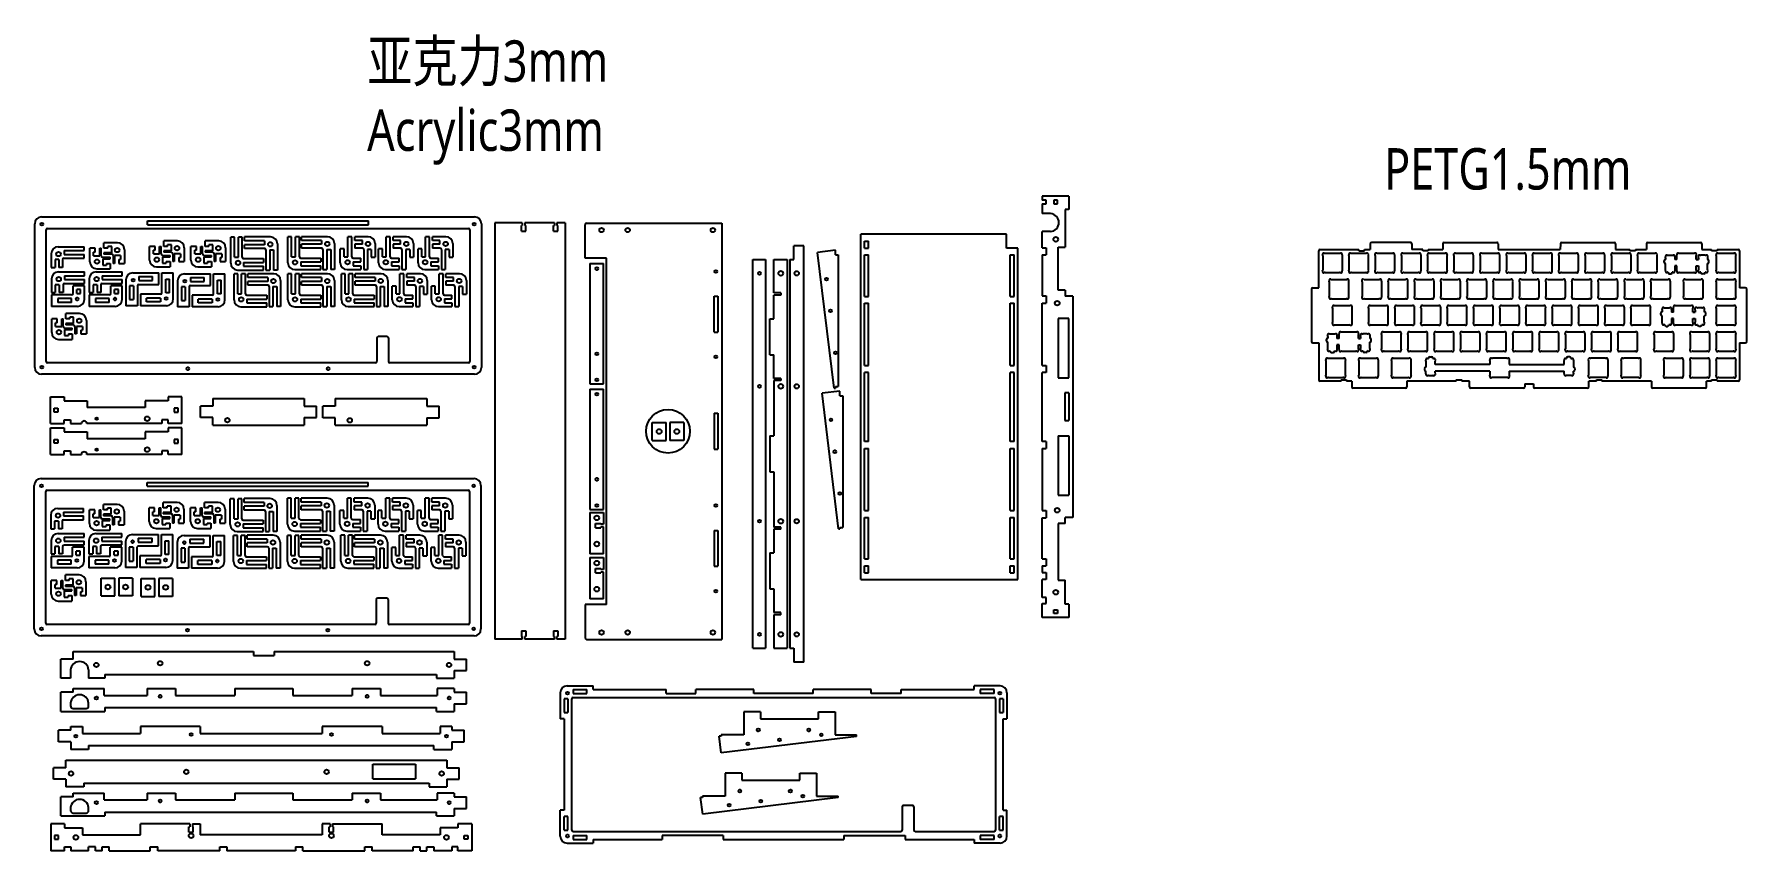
# Model space of a CAD drawing. Header units: inches. Extents: x 70 to 1310, y 181 to 772.
import ezdxf

# ---------------------------------------------------------------- set-up
doc = ezdxf.new("R2010")
doc.units = ezdxf.units.IN
doc.header["$LTSCALE"] = 1.21
doc.header["$MEASUREMENT"] = 0
doc.layers.get('0').update_dxf_attribs({"linetype": 'CONTINUOUS'})
doc.styles.get("Standard").update_dxf_attribs({"font": 'txt', "width": 0.8})

msp = doc.modelspace()

# ---------------------------------------------------------------- texts
at = {"linetype": 'Continuous', "char_height": 30, "attachment_point": 1}
for s, width, heights, insert in [('\\pxt0,12;{\\fMicrosoft YaHei|b0|i0|c134|p34;亚克力3mm\\PAcrylic3mm}', 186.077, [101.9], (311, 767.2)), ('{\\fMicrosoft YaHei|b0|i0|c134|p34;PETG1.5mm}', 182.79, [50.1], (1047.3, 689.2))]:
    msp.add_mtext_dynamic_manual_height_columns(s, width=width, gutter_width=450, heights=heights, dxfattribs=dict(at, insert=insert))

# ---------------------------------------------------------------- linework, layer by layer
for p, q in [((819.1, 654.4), (799.8, 654.4)), ((799.8, 654.4), (799.8, 651.6)), ((802.5, 651.6), (799.8, 651.6)), ((799.8, 648.8), (802.5, 648.8)), ((799.8, 648.8), (799.8, 641.8)), ((802.5, 648.8), (802.5, 651.6)), ((808.1, 651.6), (808.1, 648.8)), ((810.8, 651.6), (808.1, 651.6)), ((808.1, 648.8), (810.8, 648.8)), ((810.8, 648.8), (810.8, 651.6)), ((819.1, 644.9), (816.4, 644.9)), ((816.4, 644.9), (816.4, 617.5)), ((819.1, 654.4), (819.1, 644.9)), ((152, 636.6), (312, 636.6)), ((152, 633.8), (152, 636.6)), ((152, 633.8), (312, 633.8)), ((312, 633.8), (312, 636.6)), ((403.3, 635.1), (403.3, 333.8)), ((423.3, 635.1), (403.3, 635.1)), ((446.5, 635.1), (425.2, 635.1)), ((454.4, 635.1), (448.4, 635.1)), ((454.4, 635.1), (454.4, 333.8)), ((468.9, 609.6), (468.9, 633.9)), ((567.7, 634.9), (567.7, 333.7)), ((130.3, 620.7), (120.4, 620.7)), ((120.4, 616.7), (120.4, 620.7)), ((173.6, 622.1), (163.7, 622.1)), ((163.7, 618.1), (163.7, 622.1)), ((203.5, 622.1), (193.6, 622.1)), ((193.6, 618.1), (193.6, 622.1)), ((215, 624.8), (212.2, 624.8)), ((212.2, 606), (212.2, 624.8)), ((215, 610.3), (215, 624.8)), ((217.8, 610.3), (217.8, 624.8)), ((220.5, 624.8), (217.8, 624.8)), ((220.5, 610.3), (220.5, 624.8)), ((222.2, 622.1), (222.2, 624.9)), ((241, 624.9), (222.2, 624.9)), ((236.7, 622.1), (222.2, 622.1)), ((236.7, 622.1), (236.7, 619.3)), ((256.3, 625.1), (253.6, 625.1)), ((253.6, 606.3), (253.6, 625.1)), ((256.3, 610.6), (256.3, 625.1)), ((259.1, 610.6), (259.1, 625.1)), ((261.9, 625.1), (259.1, 625.1)), ((261.9, 610.6), (261.9, 625.1)), ((263.5, 622.4), (263.5, 625.1)), ((282.3, 625.1), (263.5, 625.1)), ((278, 622.4), (263.5, 622.4)), ((278, 622.4), (278, 619.6)), ((287.3, 620.1), (287.3, 601.3)), ((297.1, 610.6), (297.1, 625.1)), ((299.8, 625.1), (297.1, 625.1)), ((299.8, 610.6), (299.8, 625.1)), ((311.8, 625.1), (302, 625.1)), ((302, 622.4), (302, 625.1)), ((307.5, 622.4), (302, 622.4)), ((307.5, 619.6), (307.5, 622.4)), ((316.8, 620.1), (316.8, 610.3)), ((324.8, 610.6), (324.8, 625.1)), ((327.6, 625.1), (324.8, 625.1)), ((327.6, 610.6), (327.6, 625.1)), ((339.5, 625.1), (329.7, 625.1)), ((329.7, 622.4), (329.7, 625.1)), ((335.2, 622.4), (329.7, 622.4)), ((335.2, 619.6), (335.2, 622.4)), ((344.5, 620.1), (344.5, 610.3)), ((353.3, 610.6), (353.3, 625.1)), ((356.1, 625.1), (353.3, 625.1)), ((356.1, 610.6), (356.1, 625.1)), ((368, 625.1), (358.2, 625.1)), ((358.2, 622.4), (358.2, 625.1)), ((363.7, 622.4), (358.2, 622.4)), ((363.7, 619.6), (363.7, 622.4)), ((373, 620.1), (373, 610.3)), ((773.9, 616.9), (773.9, 626.9)), ((1066.3, 620.9), (1038.3, 620.9)), ((1238.3, 620.9), (1276.3, 620.9)), ((82.2, 612.8), (82.2, 602.9)), ((87.8, 608.5), (85, 608.5)), ((85, 608.5), (85, 602.9)), ((87.2, 617.8), (106, 617.8)), ((87.8, 608.5), (87.8, 602.9)), ((90.5, 608.5), (90.5, 602.9)), ((91.5, 615), (91.5, 612.2)), ((91.5, 615), (106, 615)), ((91.5, 612.2), (106, 612.2)), ((91.5, 609.5), (106, 609.5)), ((106, 615), (106, 617.8)), ((106, 609.5), (106, 612.2)), ((110.2, 606.9), (110.2, 616.7)), ((114.1, 616.7), (110.2, 616.7)), ((114.1, 613.9), (112.9, 613.9)), ((112.9, 611.2), (112.9, 613.9)), ((112.9, 611.2), (117.4, 611.2)), ((114.1, 613.9), (114.1, 616.7)), ((117.4, 611.2), (117.4, 616.7)), ((117.4, 616.7), (118.5, 616.7)), ((118.5, 611.2), (118.5, 616.7)), ((119.5, 610.2), (125, 610.2)), ((119.5, 609.1), (119.5, 604.6)), ((119.5, 609.1), (125, 609.1)), ((123.2, 616.7), (120.4, 616.7)), ((126, 613.4), (120.4, 613.4)), ((120.4, 613.4), (120.4, 612.4)), ((126, 612.4), (120.4, 612.4)), ((123.2, 616.7), (123.2, 617.9)), ((126, 617.9), (123.2, 617.9)), ((125, 609.1), (125, 610.2)), ((126, 613.4), (126, 617.9)), ((127, 611.4), (127, 605.8)), ((132.5, 611.4), (128, 611.4)), ((128, 611.4), (128, 605.8)), ((131.3, 608.6), (131.3, 605.8)), ((131.3, 608.6), (132.5, 608.6)), ((132.5, 611.4), (132.5, 608.6)), ((135.3, 615.7), (135.3, 605.8)), ((153.5, 608.2), (153.5, 618.1)), ((157.4, 618.1), (153.5, 618.1)), ((157.4, 615.3), (156.2, 615.3)), ((156.2, 612.6), (156.2, 615.3)), ((156.2, 612.6), (160.7, 612.6)), ((157.4, 615.3), (157.4, 618.1)), ((160.7, 612.6), (160.7, 618.1)), ((160.7, 618.1), (161.8, 618.1)), ((161.8, 612.6), (161.8, 618.1)), ((162.8, 611.6), (168.3, 611.6)), ((162.8, 610.5), (162.8, 606)), ((162.8, 610.5), (168.3, 610.5)), ((166.5, 618.1), (163.7, 618.1)), ((169.3, 614.8), (163.7, 614.8)), ((163.7, 614.8), (163.7, 613.8)), ((169.3, 613.8), (163.7, 613.8)), ((166.5, 618.1), (166.5, 619.3)), ((169.3, 619.3), (166.5, 619.3)), ((168.3, 610.5), (168.3, 611.6)), ((169.3, 614.8), (169.3, 619.3)), ((170.3, 612.8), (170.3, 607.2)), ((175.8, 612.8), (171.3, 612.8)), ((171.3, 612.8), (171.3, 607.2)), ((174.6, 610), (174.6, 607.2)), ((174.6, 610), (175.8, 610)), ((175.8, 612.8), (175.8, 610)), ((178.6, 617.1), (178.6, 607.2)), ((183.4, 608.2), (183.4, 618.1)), ((187.3, 618.1), (183.4, 618.1)), ((187.3, 615.3), (186.1, 615.3)), ((186.1, 612.6), (186.1, 615.3)), ((186.1, 612.6), (190.6, 612.6)), ((187.3, 615.3), (187.3, 618.1)), ((190.6, 612.6), (190.6, 618.1)), ((190.6, 618.1), (191.7, 618.1)), ((191.7, 612.6), (191.7, 618.1)), ((192.7, 611.6), (198.2, 611.6)), ((192.7, 610.5), (192.7, 606)), ((192.7, 610.5), (198.2, 610.5)), ((196.4, 618.1), (193.6, 618.1)), ((199.2, 614.8), (193.6, 614.8)), ((193.6, 614.8), (193.6, 613.8)), ((199.2, 613.8), (193.6, 613.8)), ((196.4, 618.1), (196.4, 619.3)), ((199.2, 619.3), (196.4, 619.3)), ((198.2, 610.5), (198.2, 611.6)), ((199.2, 614.8), (199.2, 619.3)), ((200.2, 612.8), (200.2, 607.2)), ((205.7, 612.8), (201.2, 612.8)), ((201.2, 612.8), (201.2, 607.2)), ((204.5, 610), (204.5, 607.2)), ((204.5, 610), (205.7, 610)), ((205.7, 612.8), (205.7, 610)), ((208.5, 617.1), (208.5, 607.2)), ((215, 610.3), (217.8, 610.3)), ((221.5, 609.3), (236, 609.3)), ((236.7, 619.3), (222.2, 619.3)), ((222.2, 616.5), (222.2, 619.3)), ((236.7, 616.5), (222.2, 616.5)), ((236, 609.3), (236, 606.5)), ((237.7, 615.5), (237.7, 601)), ((240.5, 615.5), (243.2, 615.5)), ((240.5, 615.5), (240.5, 601)), ((243.2, 615.5), (243.2, 601)), ((246, 619.9), (246, 601)), ((256.3, 610.6), (259.1, 610.6)), ((262.9, 609.6), (277.4, 609.6)), ((278, 619.6), (263.5, 619.6)), ((263.5, 616.8), (263.5, 619.6)), ((278, 616.8), (263.5, 616.8)), ((277.4, 609.6), (277.4, 606.8)), ((279, 615.8), (279, 601.3)), ((281.8, 615.8), (284.6, 615.8)), ((281.8, 615.8), (281.8, 601.3)), ((284.6, 615.8), (284.6, 601.3)), ((291.5, 606.3), (291.5, 616.2)), ((294.3, 616.2), (291.5, 616.2)), ((294.3, 610.6), (294.3, 616.2)), ((294.3, 610.6), (297.1, 610.6)), ((300.8, 609.6), (306.4, 609.6)), ((302, 619.6), (302, 616.8)), ((307.5, 619.6), (302, 619.6)), ((307.5, 616.8), (302, 616.8)), ((306.4, 606.9), (306.4, 609.6)), ((308.5, 615.8), (308.5, 601.3)), ((314, 615.8), (311.3, 615.8)), ((311.3, 615.8), (311.3, 601.3)), ((314, 615.8), (314, 610.3)), ((314, 610.3), (316.8, 610.3)), ((319.3, 606.3), (319.3, 616.2)), ((322, 616.2), (319.3, 616.2)), ((322, 610.6), (322, 616.2)), ((322, 610.6), (324.8, 610.6)), ((328.6, 609.6), (334.1, 609.6)), ((329.7, 619.6), (329.7, 616.8)), ((335.2, 619.6), (329.7, 619.6)), ((335.2, 616.8), (329.7, 616.8)), ((334.1, 606.9), (334.1, 609.6)), ((336.2, 615.8), (336.2, 601.3)), ((341.8, 615.8), (339, 615.8)), ((339, 615.8), (339, 601.3)), ((341.8, 615.8), (341.8, 610.3)), ((341.8, 610.3), (344.5, 610.3)), ((347.8, 606.3), (347.8, 616.2)), ((350.5, 616.2), (347.8, 616.2)), ((350.5, 610.6), (350.5, 616.2)), ((350.5, 610.6), (353.3, 610.6)), ((357.1, 609.6), (362.6, 609.6)), ((358.2, 619.6), (358.2, 616.8)), ((363.7, 619.6), (358.2, 619.6)), ((363.7, 616.8), (358.2, 616.8)), ((362.6, 606.9), (362.6, 609.6)), ((364.7, 615.8), (364.7, 601.3)), ((370.3, 615.8), (367.5, 615.8)), ((367.5, 615.8), (367.5, 601.3)), ((370.3, 615.8), (370.3, 610.3)), ((370.3, 610.3), (373, 610.3)), ((484.3, 359), (484.3, 609.6)), ((590.1, 608.6), (599.5, 608.6)), ((590.1, 327.3), (590.1, 608.6)), ((599.5, 608.6), (599.5, 327.3)), ((605.4, 608.6), (615.1, 608.6)), ((605.4, 584.4), (605.4, 608.6)), ((615.1, 608.6), (615.1, 327.3)), ((617, 608.6), (619.8, 608.6)), ((617, 608.6), (617, 327.3)), ((627.1, 618.6), (619.8, 618.6)), ((619.8, 608.6), (619.8, 618.6)), ((627.1, 317.3), (627.1, 618.6)), ((650.1, 611.9), (650.1, 615.3)), ((650.1, 611.9), (652, 611.9)), ((652, 611.9), (652, 516.6)), ((782.2, 616.9), (773.9, 616.9)), ((811.3, 586.5), (811.3, 617.5)), ((811.3, 617.5), (816.4, 617.5)), ((1002.8, 611.4), (1002.8, 600.9)), ((1004.6, 613.2), (1015, 613.2)), ((1016.8, 611.4), (1016.8, 600.9)), ((1021.8, 611.4), (1021.8, 600.9)), ((1023.6, 613.2), (1034, 613.2)), ((1029.1, 614.8), (1029.1, 615.8)), ((1029.1, 614.8), (1033.1, 614.8)), ((1033.1, 614.8), (1033.1, 615.8)), ((1035.8, 611.4), (1035.8, 600.9)), ((1037.3, 619.9), (1037.3, 615.8)), ((1040.8, 611.4), (1040.8, 600.9)), ((1042.6, 613.2), (1053, 613.2)), ((1054.8, 611.4), (1054.8, 600.9)), ((1059.8, 611.4), (1059.8, 600.9)), ((1061.6, 613.2), (1072, 613.2)), ((1067.3, 619.9), (1067.3, 615.8)), ((1075.3, 615.8), (1067.3, 615.8)), ((1073.8, 611.4), (1073.8, 600.9)), ((1078.8, 611.4), (1078.8, 600.9)), ((1080.6, 613.2), (1091, 613.2)), ((1092.8, 611.4), (1092.8, 600.9)), ((1097.8, 611.4), (1097.8, 600.9)), ((1099.6, 613.2), (1110, 613.2)), ((1111.8, 611.4), (1111.8, 600.9)), ((1116.8, 611.4), (1116.8, 600.9)), ((1118.6, 613.2), (1129, 613.2)), ((1130.8, 611.4), (1130.8, 600.9)), ((1135.8, 611.4), (1135.8, 600.9)), ((1137.6, 613.2), (1148, 613.2)), ((1149.8, 611.4), (1149.8, 600.9)), ((1154.8, 611.4), (1154.8, 600.9)), ((1156.6, 613.2), (1167, 613.2)), ((1168.8, 611.4), (1168.8, 600.9)), ((1173.8, 611.4), (1173.8, 600.9)), ((1175.6, 613.2), (1186, 613.2)), ((1187.8, 611.4), (1187.8, 600.9)), ((1192.8, 611.4), (1192.8, 600.9)), ((1194.6, 613.2), (1205, 613.2)), ((1206.8, 611.4), (1206.8, 600.9)), ((1211.8, 611.4), (1211.8, 600.9)), ((1213.6, 613.2), (1224, 613.2)), ((1225.8, 611.4), (1225.8, 600.9)), ((1229.3, 615.8), (1237.3, 615.8)), ((1230.8, 611.4), (1230.8, 600.9)), ((1232.6, 613.2), (1243, 613.2)), ((1237.3, 619.9), (1237.3, 615.8)), ((1244.8, 611.4), (1244.8, 600.9)), ((1250.1, 606.7), (1250.1, 607.7)), ((1251.1, 609.9), (1251.1, 608.7)), ((1252.8, 611.7), (1255.9, 611.7)), ((1257.7, 609.9), (1257.7, 608.5)), ((1259.3, 608.5), (1257.7, 608.5)), ((1259.3, 608.5), (1259.3, 611.4)), ((1261.1, 613.2), (1271.5, 613.2)), ((1273.3, 608.5), (1273.3, 611.4)), ((1273.3, 608.5), (1274.9, 608.5)), ((1274.9, 609.9), (1274.9, 608.5)), ((1279.7, 611.7), (1276.6, 611.7)), ((1277.3, 619.9), (1277.3, 615.8)), ((1281.5, 609.9), (1281.5, 608.7)), ((1282.5, 606.7), (1282.5, 607.7)), ((1287.8, 611.4), (1287.8, 600.9)), ((1289.6, 613.2), (1300, 613.2)), ((1301.8, 611.4), (1301.8, 600.9)), ((82.2, 602.9), (85, 602.9)), ((87.5, 599.6), (106.3, 599.6)), ((90.5, 602.9), (87.8, 602.9)), ((91.8, 596.9), (91.8, 594.1)), ((91.8, 596.9), (106.3, 596.9)), ((106.3, 596.9), (106.3, 599.6)), ((114.8, 599.6), (133.6, 599.6)), ((115.2, 601.9), (125, 601.9)), ((119.1, 596.9), (119.1, 594.1)), ((119.1, 596.9), (133.6, 596.9)), ((119.5, 604.6), (122.3, 604.6)), ((122.3, 605.8), (125, 605.8)), ((122.3, 605.8), (122.3, 604.6)), ((125, 605.8), (125, 601.9)), ((128, 605.8), (127, 605.8)), ((131.3, 605.8), (135.3, 605.8)), ((133.6, 596.9), (133.6, 599.6)), ((141.3, 598.9), (160.1, 598.9)), ((145.6, 596.2), (145.6, 593.4)), ((145.6, 596.2), (155.6, 596.2)), ((155.6, 593.4), (155.6, 596.2)), ((158.5, 603.2), (168.3, 603.2)), ((160.1, 590.6), (160.1, 598.9)), ((162.3, 584.4), (162.3, 598.9)), ((162.3, 598.9), (170.6, 598.9)), ((162.8, 606), (165.5, 606)), ((165.5, 607.2), (168.3, 607.2)), ((165.5, 607.2), (165.5, 606)), ((168.3, 607.2), (168.3, 603.2)), ((171.3, 607.2), (170.3, 607.2)), ((170.6, 580.1), (170.6, 598.9)), ((174.6, 607.2), (178.6, 607.2)), ((178.7, 598.2), (197.5, 598.2)), ((183, 595.5), (183, 592.7)), ((183, 595.5), (193, 595.5)), ((188.4, 603.2), (198.2, 603.2)), ((192.7, 606), (195.5, 606)), ((193, 592.7), (193, 595.5)), ((195.5, 607.2), (198.2, 607.2)), ((195.5, 607.2), (195.5, 606)), ((197.5, 589.9), (197.5, 598.2)), ((198.2, 607.2), (198.2, 603.2)), ((199.7, 583.7), (199.7, 598.2)), ((199.7, 598.2), (208, 598.2)), ((201.2, 607.2), (200.2, 607.2)), ((204.5, 607.2), (208.5, 607.2)), ((208, 579.4), (208, 598.2)), ((217.3, 598.2), (214.6, 598.2)), ((214.6, 579.4), (214.6, 598.2)), ((217.2, 601), (236, 601)), ((217.3, 583.7), (217.3, 598.2)), ((220.1, 583.7), (220.1, 598.2)), ((222.9, 598.2), (220.1, 598.2)), ((221.5, 606.5), (221.5, 603.8)), ((221.5, 606.5), (236, 606.5)), ((221.5, 603.8), (236, 603.8)), ((222.9, 583.7), (222.9, 598.2)), ((224.5, 595.5), (224.5, 598.3)), ((243.3, 598.3), (224.5, 598.3)), ((239, 595.5), (224.5, 595.5)), ((236, 601), (236, 603.8)), ((237.7, 601), (240.5, 601)), ((239, 595.5), (239, 592.7)), ((246, 601), (243.2, 601)), ((256.3, 598.2), (253.6, 598.2)), ((253.6, 579.4), (253.6, 598.2)), ((256.3, 583.7), (256.3, 598.2)), ((258.6, 601.3), (277.4, 601.3)), ((259.1, 583.7), (259.1, 598.2)), ((261.9, 598.2), (259.1, 598.2)), ((261.9, 583.7), (261.9, 598.2)), ((262.9, 606.8), (262.9, 604.1)), ((262.9, 606.8), (277.4, 606.8)), ((262.9, 604.1), (277.4, 604.1)), ((263.5, 595.5), (263.5, 598.3)), ((282.3, 598.3), (263.5, 598.3)), ((278, 595.5), (263.5, 595.5)), ((277.4, 601.3), (277.4, 604.1)), ((278, 595.5), (278, 592.7)), ((279, 601.3), (281.8, 601.3)), ((287.3, 601.3), (284.6, 601.3)), ((295.1, 598.3), (292.3, 598.3)), ((292.3, 579.5), (292.3, 598.3)), ((295.1, 583.8), (295.1, 598.3)), ((296.5, 601.3), (306.4, 601.3)), ((297.8, 583.8), (297.8, 598.3)), ((300.6, 598.3), (297.8, 598.3)), ((300.6, 583.8), (300.6, 598.3)), ((300.8, 606.9), (300.8, 604.1)), ((300.8, 606.9), (306.4, 606.9)), ((300.8, 604.1), (306.4, 604.1)), ((302.2, 595.6), (302.2, 598.3)), ((321, 598.3), (302.2, 598.3)), ((316.7, 595.6), (302.2, 595.6)), ((306.4, 604.1), (306.4, 601.3)), ((308.5, 601.3), (311.3, 601.3)), ((316.7, 595.6), (316.7, 592.8)), ((324.3, 601.3), (334.1, 601.3)), ((328.6, 606.9), (328.6, 604.1)), ((328.6, 606.9), (334.1, 606.9)), ((328.6, 604.1), (334.1, 604.1)), ((334.1, 604.1), (334.1, 601.3)), ((334.7, 583.8), (334.7, 598.3)), ((337.5, 598.3), (334.7, 598.3)), ((336.2, 601.3), (339, 601.3)), ((337.5, 583.8), (337.5, 598.3)), ((349.5, 598.3), (339.6, 598.3)), ((339.6, 595.6), (339.6, 598.3)), ((345.2, 595.6), (339.6, 595.6)), ((345.2, 592.8), (345.2, 595.6)), ((352.8, 601.3), (362.6, 601.3)), ((357.1, 606.9), (357.1, 604.1)), ((357.1, 606.9), (362.6, 606.9)), ((357.1, 604.1), (362.6, 604.1)), ((362.6, 604.1), (362.6, 601.3)), ((363.1, 583.8), (363.1, 598.3)), ((365.9, 598.3), (363.1, 598.3)), ((364.7, 601.3), (367.5, 601.3)), ((365.9, 583.8), (365.9, 598.3)), ((377.8, 598.3), (368, 598.3)), ((368, 595.6), (368, 598.3)), ((373.5, 595.6), (368, 595.6)), ((373.5, 592.8), (373.5, 595.6)), ((472.2, 605.7), (472.2, 518.6)), ((472.2, 605.7), (482.2, 605.7)), ((482.2, 518.6), (482.2, 605.7)), ((1004.6, 599.2), (1015, 599.2)), ((1023.6, 599.2), (1034, 599.2)), ((1042.6, 599.2), (1053, 599.2)), ((1061.6, 599.2), (1072, 599.2)), ((1080.6, 599.2), (1091, 599.2)), ((1099.6, 599.2), (1110, 599.2)), ((1118.6, 599.2), (1129, 599.2)), ((1137.6, 599.2), (1148, 599.2)), ((1156.6, 599.2), (1167, 599.2)), ((1175.6, 599.2), (1186, 599.2)), ((1194.6, 599.2), (1205, 599.2)), ((1213.6, 599.2), (1224, 599.2)), ((1232.6, 599.2), (1243, 599.2)), ((1251.1, 601.2), (1251.1, 605.7)), ((1252.8, 599.4), (1252.9, 599.4)), ((1252.9, 599.2), (1252.9, 599.4)), ((1253.9, 598.2), (1254.9, 598.2)), ((1255.9, 599.2), (1255.9, 599.4)), ((1255.9, 599.4), (1255.9, 599.4)), ((1259.3, 603.9), (1257.7, 603.9)), ((1257.7, 603.9), (1257.7, 601.2)), ((1259.3, 600.9), (1259.3, 603.9)), ((1261.1, 599.2), (1271.5, 599.2)), ((1273.3, 603.9), (1274.9, 603.9)), ((1273.3, 600.9), (1273.3, 603.9)), ((1274.9, 603.9), (1274.9, 601.2)), ((1276.6, 599.4), (1276.7, 599.4)), ((1276.7, 599.2), (1276.7, 599.4)), ((1278.7, 598.2), (1277.7, 598.2)), ((1279.7, 599.2), (1279.7, 599.4)), ((1279.7, 599.4), (1279.7, 599.4)), ((1281.5, 601.2), (1281.5, 605.7)), ((1289.6, 599.2), (1300, 599.2)), ((82.5, 594.6), (82.5, 584.8)), ((82.5, 584.8), (85.2, 584.8)), ((97, 583), (82.5, 583)), ((82.5, 583), (82.5, 574.7)), ((88, 590.3), (85.2, 590.3)), ((85.2, 590.3), (85.2, 584.8)), ((88, 590.3), (88, 584.8)), ((90.8, 584.8), (88, 584.8)), ((90.8, 590.3), (90.8, 584.8)), ((91.8, 594.1), (106.3, 594.1)), ((91.8, 591.3), (106.3, 591.3)), ((98, 584), (98, 589.6)), ((106.3, 589.6), (98, 589.6)), ((100.7, 584), (100.7, 586.8)), ((103.5, 586.8), (100.7, 586.8)), ((100.7, 584), (103.5, 584)), ((103.5, 584), (103.5, 586.8)), ((106.3, 591.3), (106.3, 594.1)), ((106.3, 579.7), (106.3, 589.6)), ((109.8, 594.6), (109.8, 584.8)), ((109.8, 584.8), (112.6, 584.8)), ((124.3, 583), (109.8, 583)), ((109.8, 583), (109.8, 574.7)), ((115.4, 590.3), (112.6, 590.3)), ((112.6, 590.3), (112.6, 584.8)), ((115.4, 590.3), (115.4, 584.8)), ((118.1, 584.8), (115.4, 584.8)), ((118.1, 590.3), (118.1, 584.8)), ((119.1, 594.1), (133.6, 594.1)), ((119.1, 591.3), (133.6, 591.3)), ((125.3, 584), (125.3, 589.6)), ((133.6, 589.6), (125.3, 589.6)), ((128.1, 584), (128.1, 586.8)), ((130.9, 586.8), (128.1, 586.8)), ((128.1, 584), (130.9, 584)), ((130.9, 584), (130.9, 586.8)), ((133.6, 591.3), (133.6, 594.1)), ((133.6, 579.7), (133.6, 589.6)), ((136.3, 593.9), (136.3, 575.1)), ((141.8, 589.6), (139, 589.6)), ((139, 589.6), (139, 579.6)), ((141.8, 589.6), (141.8, 579.6)), ((144.6, 589.6), (144.6, 575.1)), ((145.6, 593.4), (155.6, 593.4)), ((145.6, 590.6), (160.1, 590.6)), ((161.3, 583.4), (146.8, 583.4)), ((146.8, 583.4), (146.8, 575.1)), ((165.1, 584.4), (165.1, 594.4)), ((165.1, 594.4), (167.8, 594.4)), ((167.8, 584.4), (165.1, 584.4)), ((167.8, 584.4), (167.8, 594.4)), ((173.7, 593.2), (173.7, 574.4)), ((179.3, 588.9), (176.5, 588.9)), ((176.5, 588.9), (176.5, 578.9)), ((179.3, 588.9), (179.3, 578.9)), ((182, 588.9), (182, 574.4)), ((183, 592.7), (193, 592.7)), ((183, 589.9), (197.5, 589.9)), ((202.5, 583.7), (202.5, 593.7)), ((202.5, 593.7), (205.3, 593.7)), ((205.3, 583.7), (202.5, 583.7)), ((205.3, 583.7), (205.3, 593.7)), ((217.3, 583.7), (220.1, 583.7)), ((239, 592.7), (224.5, 592.7)), ((224.5, 590), (224.5, 592.7)), ((239, 590), (224.5, 590)), ((240, 589), (240, 574.5)), ((242.8, 589), (245.6, 589)), ((242.8, 589), (242.8, 574.5)), ((245.6, 589), (245.6, 574.5)), ((248.3, 593.3), (248.3, 574.5)), ((256.3, 583.7), (259.1, 583.7)), ((278, 592.7), (263.5, 592.7)), ((263.5, 590), (263.5, 592.7)), ((278, 590), (263.5, 590)), ((279, 589), (279, 574.5)), ((281.8, 589), (284.6, 589)), ((281.8, 589), (281.8, 574.5)), ((284.6, 589), (284.6, 574.5)), ((287.3, 593.3), (287.3, 574.5)), ((295.1, 583.8), (297.8, 583.8)), ((301.6, 582.8), (316.1, 582.8)), ((316.7, 592.8), (302.2, 592.8)), ((302.2, 590), (302.2, 592.8)), ((316.7, 590), (302.2, 590)), ((316.1, 582.8), (316.1, 580)), ((317.7, 589), (317.7, 574.5)), ((320.5, 589), (323.3, 589)), ((320.5, 589), (320.5, 574.5)), ((323.3, 589), (323.3, 574.5)), ((326, 593.3), (326, 574.5)), ((329.2, 579.5), (329.2, 589.4)), ((332, 589.4), (329.2, 589.4)), ((332, 583.8), (332, 589.4)), ((332, 583.8), (334.7, 583.8)), ((338.5, 582.8), (344, 582.8)), ((339.6, 592.8), (339.6, 590)), ((345.2, 592.8), (339.6, 592.8)), ((345.2, 590), (339.6, 590)), ((344, 580.1), (344, 582.8)), ((346.2, 589), (346.2, 574.5)), ((351.7, 589), (348.9, 589)), ((348.9, 589), (348.9, 574.5)), ((351.7, 589), (351.7, 583.5)), ((351.7, 583.5), (354.5, 583.5)), ((354.5, 593.3), (354.5, 583.5)), ((357.6, 579.5), (357.6, 589.4)), ((360.3, 589.4), (357.6, 589.4)), ((360.3, 583.8), (360.3, 589.4)), ((360.3, 583.8), (363.1, 583.8)), ((366.9, 582.8), (372.4, 582.8)), ((368, 592.8), (368, 590)), ((373.5, 592.8), (368, 592.8)), ((373.5, 590), (368, 590)), ((372.4, 580.1), (372.4, 582.8)), ((374.5, 589), (374.5, 574.5)), ((380.1, 589), (377.3, 589)), ((377.3, 589), (377.3, 574.5)), ((380.1, 589), (380.1, 583.5)), ((380.1, 583.5), (382.8, 583.5)), ((382.8, 593.3), (382.8, 583.5)), ((610.4, 584.4), (605.4, 584.4)), ((610.4, 582.8), (605.4, 582.8)), ((605.4, 565.7), (605.4, 582.8)), ((610.4, 584.4), (610.4, 582.8)), ((816.4, 586.5), (811.3, 586.5)), ((816.4, 586.5), (816.4, 582)), ((1007.5, 592.4), (1007.5, 581.9)), ((1009.3, 594.2), (1019.8, 594.2)), ((1021.5, 592.4), (1021.5, 581.9)), ((1031.3, 592.4), (1031.3, 581.9)), ((1033.1, 594.2), (1043.5, 594.2)), ((1045.3, 592.4), (1045.3, 581.9)), ((1050.3, 592.4), (1050.3, 581.9)), ((1052.1, 594.2), (1062.5, 594.2)), ((1064.3, 592.4), (1064.3, 581.9)), ((1069.3, 592.4), (1069.3, 581.9)), ((1071.1, 594.2), (1081.5, 594.2)), ((1083.3, 592.4), (1083.3, 581.9)), ((1088.3, 592.4), (1088.3, 581.9)), ((1090.1, 594.2), (1100.5, 594.2)), ((1102.3, 592.4), (1102.3, 581.9)), ((1107.3, 592.4), (1107.3, 581.9)), ((1109.1, 594.2), (1119.5, 594.2)), ((1121.3, 592.4), (1121.3, 581.9)), ((1126.3, 592.4), (1126.3, 581.9)), ((1128.1, 594.2), (1138.5, 594.2)), ((1140.3, 592.4), (1140.3, 581.9)), ((1145.3, 592.4), (1145.3, 581.9)), ((1147.1, 594.2), (1157.5, 594.2)), ((1159.3, 592.4), (1159.3, 581.9)), ((1164.3, 592.4), (1164.3, 581.9)), ((1166.1, 594.2), (1176.5, 594.2)), ((1178.3, 592.4), (1178.3, 581.9)), ((1183.3, 592.4), (1183.3, 581.9)), ((1185.1, 594.2), (1195.5, 594.2)), ((1197.3, 592.4), (1197.3, 581.9)), ((1202.3, 592.4), (1202.3, 581.9)), ((1204.1, 594.2), (1214.5, 594.2)), ((1216.3, 592.4), (1216.3, 581.9)), ((1221.3, 592.4), (1221.3, 581.9)), ((1223.1, 594.2), (1233.5, 594.2)), ((1235.3, 592.4), (1235.3, 581.9)), ((1240.3, 592.4), (1240.3, 581.9)), ((1242.1, 594.2), (1252.5, 594.2)), ((1254.3, 592.4), (1254.3, 581.9)), ((1264, 592.4), (1264, 581.9)), ((1265.8, 594.2), (1276.3, 594.2)), ((1278, 592.4), (1278, 581.9)), ((1287.8, 592.4), (1287.8, 581.9)), ((1289.6, 594.2), (1300, 594.2)), ((1301.8, 592.4), (1301.8, 581.9)), ((101.3, 574.7), (82.5, 574.7)), ((97, 580.3), (87, 580.3)), ((87, 580.3), (87, 577.5)), ((97, 577.5), (87, 577.5)), ((97, 577.5), (97, 580.3)), ((128.6, 574.7), (109.8, 574.7)), ((124.3, 580.3), (114.3, 580.3)), ((114.3, 580.3), (114.3, 577.5)), ((124.3, 577.5), (114.3, 577.5)), ((124.3, 577.5), (124.3, 580.3)), ((144.6, 575.1), (136.3, 575.1)), ((139, 579.6), (141.8, 579.6)), ((165.6, 575.1), (146.8, 575.1)), ((161.3, 580.7), (151.3, 580.7)), ((151.3, 577.9), (151.3, 580.7)), ((161.3, 577.9), (151.3, 577.9)), ((161.3, 580.7), (161.3, 577.9)), ((182, 574.4), (173.7, 574.4)), ((176.5, 578.9), (179.3, 578.9)), ((198.7, 582.7), (184.2, 582.7)), ((184.2, 582.7), (184.2, 574.4)), ((203, 574.4), (184.2, 574.4)), ((198.7, 580), (188.7, 580)), ((188.7, 577.2), (188.7, 580)), ((198.7, 577.2), (188.7, 577.2)), ((198.7, 580), (198.7, 577.2)), ((219.6, 574.4), (238.4, 574.4)), ((223.9, 582.7), (238.4, 582.7)), ((223.9, 580), (223.9, 577.2)), ((223.9, 580), (238.4, 580)), ((223.9, 577.2), (238.4, 577.2)), ((238.4, 582.7), (238.4, 580)), ((238.4, 574.4), (238.4, 577.2)), ((240, 574.5), (242.8, 574.5)), ((248.3, 574.5), (245.6, 574.5)), ((258.6, 574.4), (277.4, 574.4)), ((262.9, 582.7), (277.4, 582.7)), ((262.9, 580), (262.9, 577.2)), ((262.9, 580), (277.4, 580)), ((262.9, 577.2), (277.4, 577.2)), ((277.4, 582.7), (277.4, 580)), ((277.4, 574.4), (277.4, 577.2)), ((279, 574.5), (281.8, 574.5)), ((287.3, 574.5), (284.6, 574.5)), ((297.3, 574.5), (316.1, 574.5)), ((301.6, 580), (301.6, 577.2)), ((301.6, 580), (316.1, 580)), ((301.6, 577.2), (316.1, 577.2)), ((316.1, 574.5), (316.1, 577.2)), ((317.7, 574.5), (320.5, 574.5)), ((326, 574.5), (323.3, 574.5)), ((334.2, 574.5), (344, 574.5)), ((338.5, 580.1), (338.5, 577.3)), ((338.5, 580.1), (344, 580.1)), ((338.5, 577.3), (344, 577.3)), ((344, 577.3), (344, 574.5)), ((346.2, 574.5), (348.9, 574.5)), ((362.6, 574.5), (372.4, 574.5)), ((366.9, 580.1), (366.9, 577.3)), ((366.9, 580.1), (372.4, 580.1)), ((366.9, 577.3), (372.4, 577.3)), ((372.4, 577.3), (372.4, 574.5)), ((374.5, 574.5), (377.3, 574.5)), ((562.2, 556.1), (562.2, 582)), ((562.2, 582), (564.9, 582)), ((564.9, 582), (564.9, 556.1)), ((821.9, 582), (816.4, 582)), ((821.9, 582), (821.9, 422)), ((1009.3, 580.2), (1019.8, 580.2)), ((1009.9, 573.4), (1009.9, 562.9)), ((1011.7, 575.2), (1022.1, 575.2)), ((1023.9, 573.4), (1023.9, 562.9)), ((1033.1, 580.2), (1043.5, 580.2)), ((1036, 573.4), (1036, 562.9)), ((1037.8, 575.2), (1048.3, 575.2)), ((1050, 573.4), (1050, 562.9)), ((1052.1, 580.2), (1062.5, 580.2)), ((1055, 573.4), (1055, 562.9)), ((1056.8, 575.2), (1067.3, 575.2)), ((1069, 573.4), (1069, 562.9)), ((1071.1, 580.2), (1081.5, 580.2)), ((1074, 573.4), (1074, 562.9)), ((1075.8, 575.2), (1086.3, 575.2)), ((1088, 573.4), (1088, 562.9)), ((1090.1, 580.2), (1100.5, 580.2)), ((1093, 573.4), (1093, 562.9)), ((1094.8, 575.2), (1105.3, 575.2)), ((1107, 573.4), (1107, 562.9)), ((1109.1, 580.2), (1119.5, 580.2)), ((1112, 573.4), (1112, 562.9)), ((1113.8, 575.2), (1124.3, 575.2)), ((1126, 573.4), (1126, 562.9)), ((1128.1, 580.2), (1138.5, 580.2)), ((1131, 573.4), (1131, 562.9)), ((1132.8, 575.2), (1143.3, 575.2)), ((1145, 573.4), (1145, 562.9)), ((1147.1, 580.2), (1157.5, 580.2)), ((1150, 573.4), (1150, 562.9)), ((1151.8, 575.2), (1162.3, 575.2)), ((1164, 573.4), (1164, 562.9)), ((1166.1, 580.2), (1176.5, 580.2)), ((1169, 573.4), (1169, 562.9)), ((1170.8, 575.2), (1181.3, 575.2)), ((1183, 573.4), (1183, 562.9)), ((1185.1, 580.2), (1195.5, 580.2)), ((1188, 573.4), (1188, 562.9)), ((1189.8, 575.2), (1200.3, 575.2)), ((1202, 573.4), (1202, 562.9)), ((1204.1, 580.2), (1214.5, 580.2)), ((1207, 573.4), (1207, 562.9)), ((1208.8, 575.2), (1219.3, 575.2)), ((1221, 573.4), (1221, 562.9)), ((1223.1, 580.2), (1233.5, 580.2)), ((1226, 573.4), (1226, 562.9)), ((1227.8, 575.2), (1238.3, 575.2)), ((1240, 573.4), (1240, 562.9)), ((1242.1, 580.2), (1252.5, 580.2)), ((1248.7, 571.9), (1248.7, 570.7)), ((1250.5, 573.7), (1253.6, 573.7)), ((1255.3, 571.9), (1255.3, 570.5)), ((1256.9, 570.5), (1255.3, 570.5)), ((1256.9, 570.5), (1256.9, 573.4)), ((1258.7, 575.2), (1269.1, 575.2)), ((1265.8, 580.2), (1276.3, 580.2)), ((1270.9, 570.5), (1270.9, 573.4)), ((1270.9, 570.5), (1272.5, 570.5)), ((1272.5, 571.9), (1272.5, 570.5)), ((1277.4, 573.7), (1274.3, 573.7)), ((1279.1, 571.9), (1279.1, 570.7)), ((1287.8, 573.4), (1287.8, 562.9)), ((1289.6, 580.2), (1300, 580.2)), ((1289.6, 575.2), (1300, 575.2)), ((1301.8, 573.4), (1301.8, 562.9)), ((82.6, 555.7), (82.6, 565.6)), ((86.6, 565.6), (82.6, 565.6)), ((86.6, 562.8), (85.4, 562.8)), ((85.4, 560), (85.4, 562.8)), ((85.4, 560), (89.8, 560)), ((86.6, 562.8), (86.6, 565.6)), ((89.8, 560), (89.8, 565.6)), ((89.8, 565.6), (90.9, 565.6)), ((90.9, 560), (90.9, 565.6)), ((91.9, 559), (97.4, 559)), ((102.7, 569.5), (92.9, 569.5)), ((92.9, 565.6), (92.9, 569.5)), ((95.6, 565.6), (92.9, 565.6)), ((98.4, 562.3), (92.9, 562.3)), ((92.9, 562.3), (92.9, 561.2)), ((98.4, 561.2), (92.9, 561.2)), ((95.6, 565.6), (95.6, 566.8)), ((98.4, 566.8), (95.6, 566.8)), ((97.4, 558), (97.4, 559)), ((98.4, 562.3), (98.4, 566.8)), ((99.4, 560.2), (99.4, 554.7)), ((104.9, 560.2), (100.5, 560.2)), ((100.5, 560.2), (100.5, 554.7)), ((104.9, 560.2), (104.9, 557.5)), ((107.7, 564.5), (107.7, 554.7)), ((602.6, 565.7), (605.4, 565.7)), ((602.6, 539.7), (602.6, 565.7)), ((819.1, 566), (811.3, 566)), ((811.3, 566), (811.3, 523)), ((819.1, 523), (819.1, 566)), ((1011.7, 561.2), (1022.1, 561.2)), ((1037.8, 561.2), (1048.3, 561.2)), ((1056.8, 561.2), (1067.3, 561.2)), ((1075.8, 561.2), (1086.3, 561.2)), ((1094.8, 561.2), (1105.3, 561.2)), ((1113.8, 561.2), (1124.3, 561.2)), ((1132.8, 561.2), (1143.3, 561.2)), ((1151.8, 561.2), (1162.3, 561.2)), ((1170.8, 561.2), (1181.3, 561.2)), ((1189.8, 561.2), (1200.3, 561.2)), ((1208.8, 561.2), (1219.3, 561.2)), ((1227.8, 561.2), (1238.3, 561.2)), ((1247.7, 568.7), (1247.7, 569.7)), ((1248.7, 563.2), (1248.7, 567.7)), ((1250.5, 561.2), (1250.5, 561.4)), ((1250.5, 561.4), (1250.5, 561.4)), ((1251.5, 560.2), (1252.5, 560.2)), ((1253.5, 561.2), (1253.5, 561.4)), ((1253.6, 561.4), (1253.5, 561.4)), ((1256.9, 565.9), (1255.3, 565.9)), ((1255.3, 565.9), (1255.3, 563.2)), ((1256.9, 562.9), (1256.9, 565.9)), ((1258.7, 561.2), (1269.1, 561.2)), ((1270.9, 565.9), (1272.5, 565.9)), ((1270.9, 562.9), (1270.9, 565.9)), ((1272.5, 565.9), (1272.5, 563.2)), ((1274.3, 561.2), (1274.3, 561.4)), ((1274.3, 561.4), (1274.3, 561.4)), ((1276.3, 560.2), (1275.3, 560.2)), ((1277.3, 561.2), (1277.3, 561.4)), ((1277.4, 561.4), (1277.3, 561.4)), ((1279.1, 563.2), (1279.1, 567.7)), ((1280.1, 568.7), (1280.1, 569.7)), ((1289.6, 561.2), (1300, 561.2)), ((87.6, 550.7), (97.4, 550.7)), ((91.9, 558), (91.9, 553.5)), ((91.9, 558), (97.4, 558)), ((91.9, 553.5), (94.7, 553.5)), ((94.7, 554.7), (97.4, 554.7)), ((94.7, 554.7), (94.7, 553.5)), ((97.4, 554.7), (97.4, 550.7)), ((100.5, 554.7), (99.4, 554.7)), ((103.7, 557.5), (103.7, 554.7)), ((103.7, 557.5), (104.9, 557.5)), ((103.7, 554.7), (107.7, 554.7)), ((317.9, 551.8), (317.9, 534.8)), ((325.4, 552.8), (318.9, 552.8)), ((326.4, 551.8), (326.4, 534.8)), ((562.2, 556.1), (564.9, 556.1)), ((1005.5, 549.7), (1005.5, 550.7)), ((1006.5, 552.9), (1006.5, 551.7)), ((1006.5, 544.2), (1006.5, 548.7)), ((1008.3, 554.7), (1011.3, 554.7)), ((1013.1, 552.9), (1013.1, 551.5)), ((1014.7, 551.5), (1013.1, 551.5)), ((1014.7, 546.9), (1013.1, 546.9)), ((1013.1, 546.9), (1013.1, 544.2)), ((1014.7, 551.5), (1014.7, 554.4)), ((1014.7, 543.9), (1014.7, 546.9)), ((1016.5, 556.2), (1026.9, 556.2)), ((1028.7, 551.5), (1028.7, 554.4)), ((1028.7, 551.5), (1030.3, 551.5)), ((1028.7, 546.9), (1030.3, 546.9)), ((1028.7, 543.9), (1028.7, 546.9)), ((1030.3, 552.9), (1030.3, 551.5)), ((1030.3, 546.9), (1030.3, 544.2)), ((1035.1, 554.7), (1032.1, 554.7)), ((1036.9, 552.9), (1036.9, 551.7)), ((1036.9, 544.2), (1036.9, 548.7)), ((1037.9, 549.7), (1037.9, 550.7)), ((1045.5, 554.4), (1045.5, 543.9)), ((1047.3, 556.2), (1057.8, 556.2)), ((1059.5, 554.4), (1059.5, 543.9)), ((1064.5, 554.4), (1064.5, 543.9)), ((1066.3, 556.2), (1076.8, 556.2)), ((1078.5, 554.4), (1078.5, 543.9)), ((1083.5, 554.4), (1083.5, 543.9)), ((1085.3, 556.2), (1095.8, 556.2)), ((1097.5, 554.4), (1097.5, 543.9)), ((1102.5, 554.4), (1102.5, 543.9)), ((1104.3, 556.2), (1114.8, 556.2)), ((1116.5, 554.4), (1116.5, 543.9)), ((1121.5, 554.4), (1121.5, 543.9)), ((1123.3, 556.2), (1133.8, 556.2)), ((1135.5, 554.4), (1135.5, 543.9)), ((1140.5, 554.4), (1140.5, 543.9)), ((1142.3, 556.2), (1152.8, 556.2)), ((1154.5, 554.4), (1154.5, 543.9)), ((1159.5, 554.4), (1159.5, 543.9)), ((1161.3, 556.2), (1171.8, 556.2)), ((1173.5, 554.4), (1173.5, 543.9)), ((1178.5, 554.4), (1178.5, 543.9)), ((1180.3, 556.2), (1190.8, 556.2)), ((1192.5, 554.4), (1192.5, 543.9)), ((1197.5, 554.4), (1197.5, 543.9)), ((1199.3, 556.2), (1209.8, 556.2)), ((1211.5, 554.4), (1211.5, 543.9)), ((1216.5, 554.4), (1216.5, 543.9)), ((1218.3, 556.2), (1228.8, 556.2)), ((1230.5, 554.4), (1230.5, 543.9)), ((1242.7, 554.4), (1242.7, 543.9)), ((1244.4, 556.2), (1254.9, 556.2)), ((1256.7, 554.4), (1256.7, 543.9)), ((1268.8, 554.4), (1268.8, 543.9)), ((1270.6, 556.2), (1281, 556.2)), ((1282.8, 554.4), (1282.8, 543.9)), ((1287.8, 554.4), (1287.8, 543.9)), ((1289.6, 556.2), (1300, 556.2)), ((1301.8, 554.4), (1301.8, 543.9)), ((602.6, 539.7), (605.4, 539.7)), ((605.4, 522.6), (605.4, 539.7)), ((1005.2, 535.4), (1005.2, 524.9)), ((1006.9, 537.2), (1017.4, 537.2)), ((1008.3, 542.2), (1008.3, 542.4)), ((1008.3, 542.4), (1008.3, 542.4)), ((1009.3, 541.2), (1010.3, 541.2)), ((1011.3, 542.2), (1011.3, 542.4)), ((1011.3, 542.4), (1011.3, 542.4)), ((1016.5, 542.2), (1026.9, 542.2)), ((1019.2, 535.4), (1019.2, 524.9)), ((1028.9, 535.4), (1028.9, 524.9)), ((1030.7, 537.2), (1041.1, 537.2)), ((1032.1, 542.2), (1032.1, 542.4)), ((1032.1, 542.4), (1032.1, 542.4)), ((1034.1, 541.2), (1033.1, 541.2)), ((1035.1, 542.2), (1035.1, 542.4)), ((1035.1, 542.4), (1035.1, 542.4)), ((1042.9, 535.4), (1042.9, 524.9)), ((1047.3, 542.2), (1057.8, 542.2)), ((1052.7, 535.4), (1052.7, 524.9)), ((1054.4, 537.2), (1064.9, 537.2)), ((1066.3, 542.2), (1076.8, 542.2)), ((1066.7, 535.4), (1066.7, 524.9)), ((1077.6, 535.1), (1077.6, 530.7)), ((1079.4, 536.9), (1079.5, 536.9)), ((1079.5, 537.1), (1079.5, 536.9)), ((1080.5, 538.1), (1081.5, 538.1)), ((1082.5, 537.1), (1082.5, 536.9)), ((1082.5, 536.9), (1082.5, 536.9)), ((1084.3, 532.5), (1084.3, 535.1)), ((1085.3, 542.2), (1095.8, 542.2)), ((1104.3, 542.2), (1114.8, 542.2)), ((1123.3, 542.2), (1133.8, 542.2)), ((1123.9, 535.4), (1123.9, 532.5)), ((1136.2, 537.2), (1125.7, 537.2)), ((1137.9, 535.4), (1137.9, 532.5)), ((1142.3, 542.2), (1152.8, 542.2)), ((1161.3, 542.2), (1171.8, 542.2)), ((1177.6, 532.5), (1177.6, 535.1)), ((1179.4, 537.1), (1179.4, 536.9)), ((1179.4, 536.9), (1179.4, 536.9)), ((1180.3, 542.2), (1190.8, 542.2)), ((1181.4, 538.1), (1180.4, 538.1)), ((1182.4, 537.1), (1182.4, 536.9)), ((1182.5, 536.9), (1182.4, 536.9)), ((1184.3, 535.1), (1184.3, 530.7)), ((1195.2, 535.4), (1195.2, 524.9)), ((1207.5, 537.2), (1197, 537.2)), ((1199.3, 542.2), (1209.8, 542.2)), ((1209.2, 535.4), (1209.2, 524.9)), ((1218.3, 542.2), (1228.8, 542.2)), ((1219, 535.4), (1219, 524.9)), ((1231.2, 537.2), (1220.8, 537.2)), ((1233, 535.4), (1233, 524.9)), ((1244.4, 542.2), (1254.9, 542.2)), ((1249.8, 535.4), (1249.8, 524.9)), ((1251.6, 537.2), (1262, 537.2)), ((1263.8, 535.4), (1263.8, 524.9)), ((1268.8, 535.4), (1268.8, 524.9)), ((1270.6, 542.2), (1281, 542.2)), ((1270.6, 537.2), (1281, 537.2)), ((1282.8, 535.4), (1282.8, 524.9)), ((1287.8, 535.4), (1287.8, 524.9)), ((1289.6, 542.2), (1300, 542.2)), ((1289.6, 537.2), (1300, 537.2)), ((1301.8, 535.4), (1301.8, 524.9)), ((610.4, 522.6), (605.4, 522.6)), ((610.4, 521), (605.4, 521)), ((605.4, 521), (605.4, 480.9)), ((610.4, 522.6), (610.4, 521)), ((811.3, 523), (819.1, 523)), ((1006.9, 523.2), (1017.4, 523.2)), ((1030.7, 523.2), (1041.1, 523.2)), ((1054.4, 523.2), (1064.9, 523.2)), ((1076.6, 529.7), (1076.6, 528.7)), ((1077.6, 526.4), (1077.6, 527.7)), ((1079.4, 524.6), (1082.5, 524.6)), ((1123.9, 532.5), (1084.3, 532.5)), ((1123.9, 527.9), (1084.3, 527.9)), ((1084.3, 526.4), (1084.3, 527.9)), ((1123.9, 527.9), (1123.9, 524.9)), ((1136.2, 523.2), (1125.7, 523.2)), ((1137.9, 532.5), (1177.6, 532.5)), ((1137.9, 527.9), (1177.6, 527.9)), ((1137.9, 527.9), (1137.9, 524.9)), ((1177.6, 526.4), (1177.6, 527.9)), ((1182.5, 524.6), (1179.4, 524.6)), ((1184.3, 526.4), (1184.3, 527.7)), ((1185.3, 529.7), (1185.3, 528.7)), ((1207.5, 523.2), (1197, 523.2)), ((1231.2, 523.2), (1220.8, 523.2)), ((1251.6, 523.2), (1262, 523.2)), ((1270.6, 523.2), (1281, 523.2)), ((1289.6, 523.2), (1300, 523.2)), ((81.6, 489.8), (81.6, 509.2)), ((81.6, 509.2), (91.6, 509.2)), ((91.6, 509.2), (91.6, 506.4)), ((176.8, 509.2), (166.8, 509.2)), ((166.8, 509.2), (166.8, 506.4)), ((176.8, 489.8), (176.8, 509.2)), ((472.2, 518.6), (482.2, 518.6)), ((472.2, 514.8), (472.2, 427.6)), ((472.2, 514.8), (482.2, 514.8)), ((482.2, 427.6), (482.2, 514.8)), ((649, 515.6), (650.1, 515.6)), ((650.1, 516.6), (652, 516.6)), ((650.1, 516.6), (650.1, 515.6)), ((653.3, 510), (653.3, 513.4)), ((653.3, 510), (655.3, 510)), ((655.3, 510), (655.3, 414.7)), ((819.1, 512), (816.1, 512)), ((816.1, 512), (816.1, 492)), ((819.1, 512), (819.1, 492)), ((1062.8, 515.4), (1024.8, 515.4)), ((1063.8, 520.5), (1063.8, 516.4)), ((1148.1, 515.4), (1110.1, 515.4)), ((1149.1, 518.5), (1149.1, 516.4)), ((1149.1, 518.5), (1155.4, 518.5)), ((1155.4, 518.5), (1155.4, 516.4)), ((1240.8, 520.5), (1240.8, 516.4)), ((84.4, 500.9), (87.1, 500.9)), ((84.4, 498.1), (84.4, 500.9)), ((87.1, 498.1), (84.4, 498.1)), ((87.1, 500.9), (87.1, 498.1)), ((91.6, 506.4), (108.2, 506.4)), ((108.2, 506.4), (108.2, 501.4)), ((150.2, 501.4), (108.2, 501.4)), ((166.8, 506.4), (150.2, 506.4)), ((150.2, 506.4), (150.2, 501.4)), ((174.1, 500.9), (171.3, 500.9)), ((171.3, 500.9), (171.3, 498.1)), ((171.3, 498.1), (174.1, 498.1)), ((174.1, 498.1), (174.1, 500.9)), ((199.2, 502.5), (190.2, 502.5)), ((190.2, 494.2), (190.2, 502.5)), ((199.2, 508), (199.2, 502.5)), ((199.2, 508), (265.4, 508)), ((265.4, 508), (265.4, 502.5)), ((265.4, 502.5), (274.4, 502.5)), ((274.4, 494.2), (274.4, 502.5)), ((287.8, 502.4), (278.9, 502.4)), ((278.9, 494.1), (278.9, 502.4)), ((287.8, 508), (287.8, 502.4)), ((287.8, 508), (354.1, 508)), ((354.1, 508), (354.1, 502.4)), ((354.1, 502.4), (363, 502.4)), ((363, 494.1), (363, 502.4)), ((562.2, 497.3), (564.9, 497.3)), ((562.2, 497.3), (562.2, 471.3)), ((564.9, 497.3), (564.9, 471.3)), ((81.6, 489.8), (91.6, 489.8)), ((81.6, 467.4), (81.6, 486.7)), ((81.6, 486.7), (91.6, 486.7)), ((91.6, 489.8), (91.6, 492.6)), ((91.6, 492.6), (96.1, 492.6)), ((91.6, 486.7), (91.6, 484)), ((91.6, 484), (108.2, 484)), ((96.1, 492.6), (96.1, 489.8)), ((96.1, 489.8), (104.1, 489.8)), ((104.1, 489.8), (104.1, 489.8)), ((106.1, 491.8), (106.1, 491.8)), ((162.3, 489.8), (108.1, 489.8)), ((108.1, 489.8), (108.1, 489.8)), ((108.2, 484), (108.2, 478.9)), ((166.8, 484), (150.2, 484)), ((150.2, 484), (150.2, 478.9)), ((166.8, 492.6), (162.3, 492.6)), ((162.3, 492.6), (162.3, 489.8)), ((166.8, 489.8), (166.8, 492.6)), ((176.8, 489.8), (166.8, 489.8)), ((176.8, 486.7), (166.8, 486.7)), ((166.8, 486.7), (166.8, 484)), ((176.8, 467.4), (176.8, 486.7)), ((199.2, 494.2), (190.2, 494.2)), ((199.2, 488.6), (199.2, 494.2)), ((199.2, 488.6), (265.4, 488.6)), ((265.4, 494.2), (274.4, 494.2)), ((265.4, 494.2), (265.4, 488.6)), ((287.8, 494.1), (278.9, 494.1)), ((287.8, 488.6), (287.8, 494.1)), ((287.8, 488.6), (354.1, 488.6)), ((354.1, 494.1), (363, 494.1)), ((354.1, 494.1), (354.1, 488.6)), ((517.4, 477.7), (517.4, 490.6)), ((517.4, 490.6), (527.4, 490.6)), ((527.4, 477.7), (527.4, 490.6)), ((540.2, 490.6), (530.2, 490.6)), ((530.2, 490.6), (530.2, 477.7)), ((540.2, 490.6), (540.2, 477.7)), ((816.1, 492), (819.1, 492)), ((84.4, 478.4), (87.1, 478.4)), ((84.4, 475.7), (84.4, 478.4)), ((87.1, 475.7), (84.4, 475.7)), ((87.1, 478.4), (87.1, 475.7)), ((150.2, 478.9), (108.2, 478.9)), ((174.1, 478.4), (171.3, 478.4)), ((171.3, 478.4), (171.3, 475.7)), ((171.3, 475.7), (174.1, 475.7)), ((174.1, 475.7), (174.1, 478.4)), ((517.4, 477.7), (527.4, 477.7)), ((540.2, 477.7), (530.2, 477.7)), ((562.2, 471.3), (564.9, 471.3)), ((602.6, 480.9), (602.6, 455)), ((602.6, 480.9), (605.4, 480.9)), ((811.3, 481), (819.1, 481)), ((811.3, 481), (811.3, 438)), ((819.1, 481), (819.1, 438)), ((81.6, 467.4), (91.6, 467.4)), ((91.6, 467.4), (91.6, 470.1)), ((91.6, 470.1), (96.1, 470.1)), ((96.1, 470.1), (96.1, 467.4)), ((96.1, 467.4), (104.1, 467.4)), ((104.1, 467.4), (104.1, 467.4)), ((106.1, 469.4), (106.1, 469.4)), ((162.3, 467.4), (108.1, 467.4)), ((108.1, 467.4), (108.1, 467.4)), ((166.8, 470.1), (162.3, 470.1)), ((162.3, 470.1), (162.3, 467.4)), ((166.8, 467.4), (166.8, 470.1)), ((176.8, 467.4), (166.8, 467.4)), ((151.7, 447.3), (311.7, 447.3)), ((151.7, 444.5), (151.7, 447.3)), ((311.7, 444.5), (311.7, 447.3)), ((602.6, 455), (605.4, 455)), ((605.4, 455), (605.4, 415)), ((151.7, 444.5), (311.7, 444.5)), ((214.7, 435.5), (211.9, 435.5)), ((211.9, 416.7), (211.9, 435.5)), ((214.7, 421), (214.7, 435.5)), ((217.5, 421), (217.5, 435.5)), ((220.2, 435.5), (217.5, 435.5)), ((220.2, 421), (220.2, 435.5)), ((221.9, 432.8), (221.9, 435.6)), ((240.7, 435.6), (221.9, 435.6)), ((256, 435.8), (253.3, 435.8)), ((253.3, 417), (253.3, 435.8)), ((256, 421.3), (256, 435.8)), ((258.8, 421.3), (258.8, 435.8)), ((261.6, 435.8), (258.8, 435.8)), ((261.6, 421.3), (261.6, 435.8)), ((263.2, 433.1), (263.2, 435.9)), ((282, 435.9), (263.2, 435.9)), ((296.8, 421.4), (296.8, 435.9)), ((299.5, 435.9), (296.8, 435.9)), ((299.5, 421.4), (299.5, 435.9)), ((311.5, 435.9), (301.6, 435.9)), ((301.6, 433.1), (301.6, 435.9)), ((324.5, 421.4), (324.5, 435.9)), ((327.3, 435.9), (324.5, 435.9)), ((327.3, 421.4), (327.3, 435.9)), ((339.2, 435.9), (329.4, 435.9)), ((329.4, 433.1), (329.4, 435.9)), ((353, 421.4), (353, 435.9)), ((355.8, 435.9), (353, 435.9)), ((355.8, 421.4), (355.8, 435.9)), ((367.7, 435.9), (357.9, 435.9)), ((357.9, 433.1), (357.9, 435.9)), ((811.3, 438), (819.1, 438)), ((81.9, 423.5), (81.9, 413.6)), ((86.9, 428.5), (105.7, 428.5)), ((91.2, 425.7), (91.2, 423)), ((91.2, 425.7), (105.7, 425.7)), ((91.2, 423), (105.7, 423)), ((105.7, 425.7), (105.7, 428.5)), ((105.7, 420.2), (105.7, 423)), ((109.9, 417.6), (109.9, 427.4)), ((113.8, 427.4), (109.9, 427.4)), ((113.8, 424.6), (112.6, 424.6)), ((112.6, 421.9), (112.6, 424.6)), ((112.6, 421.9), (117.1, 421.9)), ((113.8, 424.6), (113.8, 427.4)), ((117.1, 421.9), (117.1, 427.4)), ((117.1, 427.4), (118.2, 427.4)), ((118.2, 421.9), (118.2, 427.4)), ((130, 431.4), (120.1, 431.4)), ((120.1, 427.4), (120.1, 431.4)), ((122.9, 427.4), (120.1, 427.4)), ((125.7, 424.2), (120.1, 424.2)), ((120.1, 424.2), (120.1, 423.1)), ((125.7, 423.1), (120.1, 423.1)), ((122.9, 427.4), (122.9, 428.6)), ((125.7, 428.6), (122.9, 428.6)), ((125.7, 424.2), (125.7, 428.6)), ((126.7, 422.1), (126.7, 416.5)), ((132.2, 422.1), (127.7, 422.1)), ((127.7, 422.1), (127.7, 416.5)), ((132.2, 422.1), (132.2, 419.3)), ((135, 426.4), (135, 416.5)), ((153.2, 419), (153.2, 428.8)), ((157.1, 428.8), (153.2, 428.8)), ((157.1, 426), (155.9, 426)), ((155.9, 423.3), (155.9, 426)), ((155.9, 423.3), (160.4, 423.3)), ((157.1, 426), (157.1, 428.8)), ((160.4, 423.3), (160.4, 428.8)), ((160.4, 428.8), (161.5, 428.8)), ((161.5, 423.3), (161.5, 428.8)), ((162.5, 422.3), (168, 422.3)), ((173.3, 432.8), (163.4, 432.8)), ((163.4, 428.8), (163.4, 432.8)), ((166.2, 428.8), (163.4, 428.8)), ((169, 425.5), (163.4, 425.5)), ((163.4, 425.5), (163.4, 424.5)), ((169, 424.5), (163.4, 424.5)), ((166.2, 428.8), (166.2, 430)), ((169, 430), (166.2, 430)), ((168, 421.2), (168, 422.3)), ((169, 425.5), (169, 430)), ((170, 423.5), (170, 417.9)), ((175.5, 423.5), (171, 423.5)), ((171, 423.5), (171, 417.9)), ((175.5, 423.5), (175.5, 420.7)), ((178.3, 427.8), (178.3, 417.9)), ((183.1, 419), (183.1, 428.8)), ((187, 428.8), (183.1, 428.8)), ((187, 426), (185.8, 426)), ((185.8, 423.3), (185.8, 426)), ((185.8, 423.3), (190.3, 423.3)), ((187, 426), (187, 428.8)), ((190.3, 423.3), (190.3, 428.8)), ((190.3, 428.8), (191.4, 428.8)), ((191.4, 423.3), (191.4, 428.8)), ((192.4, 422.3), (197.9, 422.3)), ((203.2, 432.8), (193.3, 432.8)), ((193.3, 428.8), (193.3, 432.8)), ((196.1, 428.8), (193.3, 428.8)), ((198.9, 425.5), (193.3, 425.5)), ((193.3, 425.5), (193.3, 424.5)), ((198.9, 424.5), (193.3, 424.5)), ((196.1, 428.8), (196.1, 430)), ((198.9, 430), (196.1, 430)), ((197.9, 421.2), (197.9, 422.3)), ((198.9, 425.5), (198.9, 430)), ((199.9, 423.5), (199.9, 417.9)), ((205.4, 423.5), (200.9, 423.5)), ((200.9, 423.5), (200.9, 417.9)), ((205.4, 423.5), (205.4, 420.7)), ((208.2, 427.8), (208.2, 417.9)), ((236.4, 432.8), (221.9, 432.8)), ((236.4, 430), (221.9, 430)), ((221.9, 427.3), (221.9, 430)), ((236.4, 427.3), (221.9, 427.3)), ((236.4, 432.8), (236.4, 430)), ((237.4, 426.3), (237.4, 411.8)), ((240.1, 426.3), (242.9, 426.3)), ((240.1, 426.3), (240.1, 411.8)), ((242.9, 426.3), (242.9, 411.8)), ((245.7, 430.6), (245.7, 411.8)), ((277.7, 433.1), (263.2, 433.1)), ((277.7, 430.3), (263.2, 430.3)), ((263.2, 427.5), (263.2, 430.3)), ((277.7, 427.5), (263.2, 427.5)), ((277.7, 433.1), (277.7, 430.3)), ((278.7, 426.5), (278.7, 412)), ((281.5, 426.5), (284.2, 426.5)), ((281.5, 426.5), (281.5, 412)), ((284.2, 426.5), (284.2, 412)), ((287, 430.9), (287, 412)), ((291.2, 417), (291.2, 426.9)), ((294, 426.9), (291.2, 426.9)), ((294, 421.4), (294, 426.9)), ((307.2, 433.1), (301.6, 433.1)), ((301.6, 430.3), (301.6, 427.5)), ((307.2, 430.3), (301.6, 430.3)), ((307.2, 427.5), (301.6, 427.5)), ((307.2, 430.3), (307.2, 433.1)), ((308.2, 426.5), (308.2, 412)), ((313.7, 426.5), (311, 426.5)), ((311, 426.5), (311, 412)), ((313.7, 426.5), (313.7, 421)), ((316.5, 430.9), (316.5, 421)), ((318.9, 417), (318.9, 426.9)), ((321.7, 426.9), (318.9, 426.9)), ((321.7, 421.4), (321.7, 426.9)), ((334.9, 433.1), (329.4, 433.1)), ((329.4, 430.3), (329.4, 427.5)), ((334.9, 430.3), (329.4, 430.3)), ((334.9, 427.5), (329.4, 427.5)), ((334.9, 430.3), (334.9, 433.1)), ((335.9, 426.5), (335.9, 412)), ((341.5, 426.5), (338.7, 426.5)), ((338.7, 426.5), (338.7, 412)), ((341.5, 426.5), (341.5, 421)), ((344.2, 430.9), (344.2, 421)), ((347.5, 417), (347.5, 426.9)), ((350.2, 426.9), (347.5, 426.9)), ((350.2, 421.4), (350.2, 426.9)), ((363.4, 433.1), (357.9, 433.1)), ((357.9, 430.3), (357.9, 427.5)), ((363.4, 430.3), (357.9, 430.3)), ((363.4, 427.5), (357.9, 427.5)), ((363.4, 430.3), (363.4, 433.1)), ((364.4, 426.5), (364.4, 412)), ((370, 426.5), (367.2, 426.5)), ((367.2, 426.5), (367.2, 412)), ((370, 426.5), (370, 421)), ((372.7, 430.9), (372.7, 421)), ((472.2, 427.6), (482.2, 427.6)), ((472.2, 425.6), (472.2, 395.7)), ((472.2, 425.6), (482.2, 425.6)), ((482.2, 425.6), (482.2, 417)), ((821.9, 422), (816.4, 422)), ((816.4, 417.5), (816.4, 422)), ((81.9, 413.6), (84.7, 413.6)), ((87.5, 419.2), (84.7, 419.2)), ((84.7, 419.2), (84.7, 413.6)), ((87.2, 410.3), (106, 410.3)), ((87.5, 419.2), (87.5, 413.6)), ((90.2, 413.6), (87.5, 413.6)), ((90.2, 419.2), (90.2, 413.6)), ((91.2, 420.2), (105.7, 420.2)), ((106, 407.6), (106, 410.3)), ((114.5, 410.3), (133.3, 410.3)), ((114.9, 412.6), (124.7, 412.6)), ((119.2, 420.9), (124.7, 420.9)), ((119.2, 419.8), (119.2, 415.3)), ((119.2, 419.8), (124.7, 419.8)), ((119.2, 415.3), (121.9, 415.3)), ((121.9, 416.5), (124.7, 416.5)), ((121.9, 416.5), (121.9, 415.3)), ((124.7, 419.8), (124.7, 420.9)), ((124.7, 416.5), (124.7, 412.6)), ((127.7, 416.5), (126.7, 416.5)), ((131, 419.3), (131, 416.5)), ((131, 419.3), (132.2, 419.3)), ((131, 416.5), (135, 416.5)), ((133.3, 407.6), (133.3, 410.3)), ((141, 409.6), (159.8, 409.6)), ((158.2, 414), (168, 414)), ((159.8, 401.3), (159.8, 409.6)), ((162, 395.1), (162, 409.6)), ((162, 409.6), (170.3, 409.6)), ((162.5, 421.2), (162.5, 416.7)), ((162.5, 421.2), (168, 421.2)), ((162.5, 416.7), (165.2, 416.7)), ((165.2, 417.9), (168, 417.9)), ((165.2, 417.9), (165.2, 416.7)), ((168, 417.9), (168, 414)), ((171, 417.9), (170, 417.9)), ((170.3, 390.8), (170.3, 409.6)), ((174.3, 420.7), (174.3, 417.9)), ((174.3, 420.7), (175.5, 420.7)), ((174.3, 417.9), (178.3, 417.9)), ((188.1, 414), (197.9, 414)), ((192.4, 421.2), (192.4, 416.7)), ((192.4, 421.2), (197.9, 421.2)), ((192.4, 416.7), (195.1, 416.7)), ((195.1, 417.9), (197.9, 417.9)), ((195.1, 417.9), (195.1, 416.7)), ((197.9, 417.9), (197.9, 414)), ((200.9, 417.9), (199.9, 417.9)), ((204.2, 420.7), (204.2, 417.9)), ((204.2, 420.7), (205.4, 420.7)), ((204.2, 417.9), (208.2, 417.9)), ((214.7, 421), (217.5, 421)), ((216.9, 411.7), (235.7, 411.7)), ((221.2, 420), (235.7, 420)), ((221.2, 417.2), (221.2, 414.5)), ((221.2, 417.2), (235.7, 417.2)), ((221.2, 414.5), (235.7, 414.5)), ((235.7, 420), (235.7, 417.2)), ((235.7, 411.7), (235.7, 414.5)), ((237.4, 411.8), (240.1, 411.8)), ((245.7, 411.8), (242.9, 411.8)), ((256, 421.3), (258.8, 421.3)), ((258.3, 412), (277.1, 412)), ((262.6, 420.3), (277.1, 420.3)), ((262.6, 417.5), (262.6, 414.8)), ((262.6, 417.5), (277.1, 417.5)), ((262.6, 414.8), (277.1, 414.8)), ((277.1, 420.3), (277.1, 417.5)), ((277.1, 412), (277.1, 414.8)), ((278.7, 412), (281.5, 412)), ((287, 412), (284.2, 412)), ((294, 421.4), (296.8, 421.4)), ((296.2, 412), (306.1, 412)), ((300.5, 420.4), (306.1, 420.4)), ((300.5, 417.6), (300.5, 414.8)), ((300.5, 417.6), (306.1, 417.6)), ((300.5, 414.8), (306.1, 414.8)), ((306.1, 417.6), (306.1, 420.4)), ((306.1, 414.8), (306.1, 412)), ((308.2, 412), (311, 412)), ((313.7, 421), (316.5, 421)), ((321.7, 421.4), (324.5, 421.4)), ((323.9, 412), (333.8, 412)), ((328.3, 420.4), (333.8, 420.4)), ((328.3, 417.6), (328.3, 414.8)), ((328.3, 417.6), (333.8, 417.6)), ((328.3, 414.8), (333.8, 414.8)), ((333.8, 417.6), (333.8, 420.4)), ((333.8, 414.8), (333.8, 412)), ((335.9, 412), (338.7, 412)), ((341.5, 421), (344.2, 421)), ((350.2, 421.4), (353, 421.4)), ((352.5, 412), (362.3, 412)), ((356.8, 420.4), (362.3, 420.4)), ((356.8, 417.6), (356.8, 414.8)), ((356.8, 417.6), (362.3, 417.6)), ((356.8, 414.8), (362.3, 414.8)), ((362.3, 417.6), (362.3, 420.4)), ((362.3, 414.8), (362.3, 412)), ((364.4, 412), (367.2, 412)), ((370, 421), (372.7, 421)), ((482.2, 395.7), (482.2, 415.1)), ((562.2, 412.5), (564.9, 412.5)), ((562.2, 412.5), (562.2, 386.6)), ((564.9, 412.5), (564.9, 386.6)), ((610.4, 415), (605.4, 415)), ((610.4, 413.4), (605.4, 413.4)), ((605.4, 413.4), (605.4, 396.2)), ((610.4, 413.4), (610.4, 415)), ((652.3, 413.7), (653.3, 413.7)), ((653.3, 414.7), (655.3, 414.7)), ((653.3, 414.7), (653.3, 413.7)), ((811.3, 417.5), (811.3, 376.5)), ((816.4, 417.5), (811.3, 417.5)), ((82.2, 405.3), (82.2, 395.5)), ((87.7, 401), (84.9, 401)), ((84.9, 401), (84.9, 395.5)), ((87.7, 401), (87.7, 395.5)), ((90.5, 401), (90.5, 395.5)), ((91.5, 407.6), (91.5, 404.8)), ((91.5, 407.6), (106, 407.6)), ((91.5, 404.8), (106, 404.8)), ((91.5, 402), (106, 402)), ((97.7, 394.7), (97.7, 400.3)), ((106, 400.3), (97.7, 400.3)), ((100.4, 394.7), (100.4, 397.5)), ((103.2, 397.5), (100.4, 397.5)), ((103.2, 394.7), (103.2, 397.5)), ((106, 402), (106, 404.8)), ((106, 390.4), (106, 400.3)), ((109.5, 405.3), (109.5, 395.5)), ((115.1, 401), (112.3, 401)), ((112.3, 401), (112.3, 395.5)), ((115.1, 401), (115.1, 395.5)), ((117.8, 401), (117.8, 395.5)), ((118.8, 407.6), (118.8, 404.8)), ((118.8, 407.6), (133.3, 407.6)), ((118.8, 404.8), (133.3, 404.8)), ((118.8, 402), (133.3, 402)), ((125, 394.7), (125, 400.3)), ((133.3, 400.3), (125, 400.3)), ((127.8, 394.7), (127.8, 397.5)), ((130.6, 397.5), (127.8, 397.5)), ((130.6, 394.7), (130.6, 397.5)), ((133.3, 402), (133.3, 404.8)), ((133.3, 390.4), (133.3, 400.3)), ((136, 404.6), (136, 385.8)), ((141.5, 400.3), (138.7, 400.3)), ((138.7, 400.3), (138.7, 390.3)), ((141.5, 400.3), (141.5, 390.3)), ((144.3, 400.3), (144.3, 385.8)), ((145.3, 406.9), (145.3, 404.1)), ((145.3, 406.9), (155.3, 406.9)), ((145.3, 404.1), (155.3, 404.1)), ((145.3, 401.3), (159.8, 401.3)), ((155.3, 404.1), (155.3, 406.9)), ((164.8, 395.1), (164.8, 405.1)), ((164.8, 405.1), (167.5, 405.1)), ((167.5, 395.1), (167.5, 405.1)), ((173.4, 403.9), (173.4, 385.1)), ((178.9, 399.6), (176.2, 399.6)), ((176.2, 399.6), (176.2, 389.6)), ((178.4, 408.9), (197.2, 408.9)), ((178.9, 399.6), (178.9, 389.6)), ((181.7, 399.6), (181.7, 385.1)), ((182.7, 406.2), (182.7, 403.4)), ((182.7, 406.2), (192.7, 406.2)), ((182.7, 403.4), (192.7, 403.4)), ((182.7, 400.6), (197.2, 400.6)), ((192.7, 403.4), (192.7, 406.2)), ((197.2, 400.6), (197.2, 408.9)), ((199.4, 394.4), (199.4, 408.9)), ((199.4, 408.9), (207.7, 408.9)), ((202.2, 394.4), (202.2, 404.4)), ((202.2, 404.4), (205, 404.4)), ((205, 394.4), (205, 404.4)), ((207.7, 390.1), (207.7, 408.9)), ((217, 408.9), (214.3, 408.9)), ((214.3, 390.1), (214.3, 408.9)), ((217, 394.4), (217, 408.9)), ((219.8, 394.4), (219.8, 408.9)), ((222.6, 408.9), (219.8, 408.9)), ((222.6, 394.4), (222.6, 408.9)), ((224.2, 406.2), (224.2, 409)), ((243, 409), (224.2, 409)), ((238.7, 406.2), (224.2, 406.2)), ((238.7, 403.5), (224.2, 403.5)), ((224.2, 400.7), (224.2, 403.5)), ((238.7, 400.7), (224.2, 400.7)), ((238.7, 406.2), (238.7, 403.5)), ((239.7, 399.7), (239.7, 385.2)), ((242.5, 399.7), (245.2, 399.7)), ((242.5, 399.7), (242.5, 385.2)), ((245.2, 399.7), (245.2, 385.2)), ((248, 404), (248, 385.2)), ((256, 408.9), (253.3, 408.9)), ((253.3, 390.1), (253.3, 408.9)), ((256, 394.4), (256, 408.9)), ((258.8, 394.4), (258.8, 408.9)), ((261.6, 408.9), (258.8, 408.9)), ((261.6, 394.4), (261.6, 408.9)), ((263.2, 406.2), (263.2, 409)), ((282, 409), (263.2, 409)), ((277.7, 406.2), (263.2, 406.2)), ((277.7, 403.5), (263.2, 403.5)), ((263.2, 400.7), (263.2, 403.5)), ((277.7, 400.7), (263.2, 400.7)), ((277.7, 406.2), (277.7, 403.5)), ((278.7, 399.7), (278.7, 385.2)), ((281.5, 399.7), (284.2, 399.7)), ((281.5, 399.7), (281.5, 385.2)), ((284.2, 399.7), (284.2, 385.2)), ((287, 404), (287, 385.2)), ((294.7, 409), (292, 409)), ((292, 390.2), (292, 409)), ((294.7, 394.5), (294.7, 409)), ((297.5, 394.5), (297.5, 409)), ((300.3, 409), (297.5, 409)), ((300.3, 394.5), (300.3, 409)), ((301.9, 406.3), (301.9, 409)), ((320.7, 409), (301.9, 409)), ((316.4, 406.3), (301.9, 406.3)), ((316.4, 403.5), (301.9, 403.5)), ((301.9, 400.7), (301.9, 403.5)), ((316.4, 400.7), (301.9, 400.7)), ((316.4, 406.3), (316.4, 403.5)), ((317.4, 399.7), (317.4, 385.2)), ((320.2, 399.7), (323, 399.7)), ((320.2, 399.7), (320.2, 385.2)), ((323, 399.7), (323, 385.2)), ((325.7, 404), (325.7, 385.2)), ((328.9, 390.2), (328.9, 400.1)), ((331.7, 400.1), (328.9, 400.1)), ((331.7, 394.5), (331.7, 400.1)), ((334.4, 394.5), (334.4, 409)), ((337.2, 409), (334.4, 409)), ((337.2, 394.5), (337.2, 409)), ((349.2, 409), (339.3, 409)), ((339.3, 406.3), (339.3, 409)), ((344.9, 406.3), (339.3, 406.3)), ((339.3, 403.5), (339.3, 400.7)), ((344.9, 403.5), (339.3, 403.5)), ((344.9, 400.7), (339.3, 400.7)), ((344.9, 403.5), (344.9, 406.3)), ((345.9, 399.7), (345.9, 385.2)), ((351.4, 399.7), (348.6, 399.7)), ((348.6, 399.7), (348.6, 385.2)), ((351.4, 399.7), (351.4, 394.2)), ((354.2, 404), (354.2, 394.2)), ((357.3, 390.2), (357.3, 400.1)), ((360, 400.1), (357.3, 400.1)), ((360, 394.5), (360, 400.1)), ((362.8, 394.5), (362.8, 409)), ((365.6, 409), (362.8, 409)), ((365.6, 394.5), (365.6, 409)), ((377.5, 409), (367.7, 409)), ((367.7, 406.3), (367.7, 409)), ((373.2, 406.3), (367.7, 406.3)), ((367.7, 403.5), (367.7, 400.7)), ((373.2, 403.5), (367.7, 403.5)), ((373.2, 400.7), (367.7, 400.7)), ((373.2, 403.5), (373.2, 406.3)), ((374.2, 399.7), (374.2, 385.2)), ((379.8, 399.7), (377, 399.7)), ((377, 399.7), (377, 385.2)), ((379.8, 399.7), (379.8, 394.2)), ((382.5, 404), (382.5, 394.2)), ((82.2, 395.5), (84.9, 395.5)), ((96.7, 393.7), (82.2, 393.7)), ((82.2, 393.7), (82.2, 385.4)), ((101, 385.4), (82.2, 385.4)), ((96.7, 391), (86.7, 391)), ((86.7, 391), (86.7, 388.2)), ((96.7, 388.2), (86.7, 388.2)), ((90.5, 395.5), (87.7, 395.5)), ((96.7, 388.2), (96.7, 391)), ((100.4, 394.7), (103.2, 394.7)), ((109.5, 395.5), (112.3, 395.5)), ((124, 393.7), (109.5, 393.7)), ((109.5, 393.7), (109.5, 385.4)), ((128.3, 385.4), (109.5, 385.4)), ((124, 391), (114, 391)), ((114, 391), (114, 388.2)), ((124, 388.2), (114, 388.2)), ((117.8, 395.5), (115.1, 395.5)), ((124, 388.2), (124, 391)), ((127.8, 394.7), (130.6, 394.7)), ((144.3, 385.8), (136, 385.8)), ((138.7, 390.3), (141.5, 390.3)), ((161, 394.1), (146.5, 394.1)), ((146.5, 394.1), (146.5, 385.8)), ((165.3, 385.8), (146.5, 385.8)), ((161, 391.4), (151, 391.4)), ((151, 388.6), (151, 391.4)), ((161, 388.6), (151, 388.6)), ((161, 391.4), (161, 388.6)), ((167.5, 395.1), (164.8, 395.1)), ((181.7, 385.1), (173.4, 385.1)), ((176.2, 389.6), (178.9, 389.6)), ((198.4, 393.4), (183.9, 393.4)), ((183.9, 393.4), (183.9, 385.1)), ((202.7, 385.1), (183.9, 385.1)), ((198.4, 390.7), (188.4, 390.7)), ((188.4, 387.9), (188.4, 390.7)), ((198.4, 387.9), (188.4, 387.9)), ((198.4, 390.7), (198.4, 387.9)), ((205, 394.4), (202.2, 394.4)), ((217, 394.4), (219.8, 394.4)), ((219.3, 385.1), (238.1, 385.1)), ((223.6, 393.4), (238.1, 393.4)), ((223.6, 390.7), (223.6, 387.9)), ((223.6, 390.7), (238.1, 390.7)), ((223.6, 387.9), (238.1, 387.9)), ((238.1, 393.4), (238.1, 390.7)), ((238.1, 385.1), (238.1, 387.9)), ((239.7, 385.2), (242.5, 385.2)), ((248, 385.2), (245.2, 385.2)), ((256, 394.4), (258.8, 394.4)), ((258.3, 385.1), (277.1, 385.1)), ((262.6, 393.4), (277.1, 393.4)), ((262.6, 390.7), (262.6, 387.9)), ((262.6, 390.7), (277.1, 390.7)), ((262.6, 387.9), (277.1, 387.9)), ((277.1, 393.4), (277.1, 390.7)), ((277.1, 385.1), (277.1, 387.9)), ((278.7, 385.2), (281.5, 385.2)), ((287, 385.2), (284.2, 385.2)), ((294.7, 394.5), (297.5, 394.5)), ((297, 385.2), (315.8, 385.2)), ((301.3, 393.5), (315.8, 393.5)), ((301.3, 390.7), (301.3, 388)), ((301.3, 390.7), (315.8, 390.7)), ((301.3, 388), (315.8, 388)), ((315.8, 393.5), (315.8, 390.7)), ((315.8, 385.2), (315.8, 388)), ((317.4, 385.2), (320.2, 385.2)), ((325.7, 385.2), (323, 385.2)), ((331.7, 394.5), (334.4, 394.5)), ((333.9, 385.2), (343.7, 385.2)), ((338.2, 393.5), (343.7, 393.5)), ((338.2, 390.8), (338.2, 388)), ((338.2, 390.8), (343.7, 390.8)), ((338.2, 388), (343.7, 388)), ((343.7, 390.8), (343.7, 393.5)), ((343.7, 388), (343.7, 385.2)), ((345.9, 385.2), (348.6, 385.2)), ((351.4, 394.2), (354.2, 394.2)), ((360, 394.5), (362.8, 394.5)), ((362.3, 385.2), (372.1, 385.2)), ((366.6, 393.5), (372.1, 393.5)), ((366.6, 390.8), (366.6, 388)), ((366.6, 390.8), (372.1, 390.8)), ((366.6, 388), (372.1, 388)), ((372.1, 390.8), (372.1, 393.5)), ((372.1, 388), (372.1, 385.2)), ((374.2, 385.2), (377, 385.2)), ((379.8, 394.2), (382.5, 394.2)), ((482.2, 395.7), (472.2, 395.7)), ((472.2, 392.9), (472.2, 363)), ((472.2, 392.9), (482.2, 392.9)), ((482.2, 392.9), (482.2, 384.3)), ((562.2, 386.6), (564.9, 386.6)), ((602.6, 396.2), (605.4, 396.2)), ((602.6, 396.2), (602.6, 370.3)), ((82.3, 366.4), (82.3, 376.3)), ((86.3, 376.3), (82.3, 376.3)), ((86.3, 373.5), (85.1, 373.5)), ((85.1, 370.7), (85.1, 373.5)), ((86.3, 373.5), (86.3, 376.3)), ((89.5, 370.7), (89.5, 376.3)), ((89.5, 376.3), (90.6, 376.3)), ((90.6, 370.7), (90.6, 376.3)), ((102.4, 380.3), (92.5, 380.3)), ((92.5, 376.3), (92.5, 380.3)), ((95.3, 376.3), (92.5, 376.3)), ((98.1, 373), (92.5, 373)), ((92.5, 373), (92.5, 371.9)), ((95.3, 376.3), (95.3, 377.5)), ((98.1, 377.5), (95.3, 377.5)), ((98.1, 373), (98.1, 377.5)), ((107.4, 375.3), (107.4, 365.4)), ((118.3, 365.1), (118.3, 378)), ((118.3, 378), (128.3, 378)), ((128.3, 365.1), (128.3, 378)), ((141.1, 378), (131.1, 378)), ((131.1, 378), (131.1, 365.1)), ((141.1, 378), (141.1, 365.1)), ((147.3, 364.8), (147.3, 377.7)), ((147.3, 377.7), (157.3, 377.7)), ((157.3, 364.8), (157.3, 377.7)), ((170.1, 377.7), (160.1, 377.7)), ((160.1, 377.7), (160.1, 364.8)), ((170.1, 377.7), (170.1, 364.8)), ((482.2, 363), (482.2, 382.4)), ((799.8, 364.1), (799.8, 376.9)), ((811.3, 376.5), (816.4, 376.5)), ((816.4, 359.1), (816.4, 376.5)), ((85.1, 370.7), (89.5, 370.7)), ((87.3, 361.4), (97.1, 361.4)), ((91.6, 369.7), (97.1, 369.7)), ((91.6, 368.7), (91.6, 364.2)), ((91.6, 368.7), (97.1, 368.7)), ((91.6, 364.2), (94.4, 364.2)), ((98.1, 371.9), (92.5, 371.9)), ((94.4, 365.4), (97.1, 365.4)), ((94.4, 365.4), (94.4, 364.2)), ((97.1, 368.7), (97.1, 369.7)), ((97.1, 365.4), (97.1, 361.4)), ((99.1, 370.9), (99.1, 365.4)), ((100.2, 365.4), (99.1, 365.4)), ((104.6, 370.9), (100.2, 370.9)), ((100.2, 370.9), (100.2, 365.4)), ((103.4, 368.2), (103.4, 365.4)), ((103.4, 368.2), (104.6, 368.2)), ((103.4, 365.4), (107.4, 365.4)), ((104.6, 370.9), (104.6, 368.2)), ((118.3, 365.1), (128.3, 365.1)), ((141.1, 365.1), (131.1, 365.1)), ((147.3, 364.8), (157.3, 364.8)), ((170.1, 364.8), (160.1, 364.8)), ((317.6, 362.5), (317.6, 345.5)), ((325.1, 363.5), (318.6, 363.5)), ((326.1, 362.5), (326.1, 345.5)), ((482.2, 363), (472.2, 363)), ((602.6, 370.3), (605.4, 370.3)), ((605.4, 370.3), (605.4, 353.1)), ((802.5, 364.1), (799.8, 364.1)), ((799.8, 359.6), (802.5, 359.6)), ((799.8, 349.6), (799.8, 359.6)), ((802.5, 359.6), (802.5, 364.1)), ((468.9, 359), (468.9, 334.7)), ((610.4, 353.1), (605.4, 353.1)), ((610.4, 351.5), (605.4, 351.5)), ((605.4, 351.5), (605.4, 327.3)), ((610.4, 351.5), (610.4, 353.1)), ((819.1, 349.6), (799.8, 349.6)), ((808.1, 352.4), (808.1, 355.1)), ((808.1, 355.1), (810.8, 355.1)), ((810.8, 352.4), (808.1, 352.4)), ((810.8, 355.1), (810.8, 352.4)), ((819.1, 359.1), (816.4, 359.1)), ((819.1, 359.1), (819.1, 349.6)), ((98.2, 319.4), (98.2, 324.9)), ((98.2, 324.9), (228.6, 324.9)), ((228.6, 324.9), (228.6, 321.9)), ((243.6, 324.9), (374, 324.9)), ((243.6, 324.9), (243.6, 321.9)), ((374, 324.9), (374, 319.4)), ((423.3, 333.8), (403.3, 333.8)), ((446.5, 333.8), (425.2, 333.8)), ((454.4, 333.8), (448.4, 333.8)), ((469.9, 333.7), (567.7, 333.7)), ((590.1, 327.3), (599.5, 327.3)), ((605.4, 327.3), (615.1, 327.3)), ((617, 327.3), (619.8, 327.3)), ((619.8, 327.3), (619.8, 317.3)), ((89.3, 305.5), (89.3, 319.4)), ((98.2, 319.4), (89.3, 319.4)), ((228.6, 321.9), (243.6, 321.9)), ((374, 319.4), (383, 319.4)), ((374, 311.1), (374, 305.5)), ((374, 311.1), (383, 311.1)), ((383, 311.1), (383, 319.4)), ((627.1, 317.3), (619.8, 317.3)), ((96.3, 305.5), (89.3, 305.5)), ((98.2, 298.2), (120.6, 298.2)), ((98.2, 295.4), (98.2, 298.2)), ((121.1, 305.5), (109.3, 305.5)), ((120.6, 293.1), (120.6, 298.2)), ((121.1, 308.3), (361.1, 308.3)), ((121.1, 308.3), (121.1, 305.5)), ((151.6, 298.2), (151.6, 293.1)), ((151.6, 298.2), (172.1, 298.2)), ((172.1, 298.2), (172.1, 293.1)), ((215.1, 298.2), (215.1, 293.1)), ((215.1, 298.2), (257.1, 298.2)), ((257.1, 298.2), (257.1, 293.1)), ((300.1, 298.2), (300.1, 293.1)), ((300.1, 298.2), (320.6, 298.2)), ((320.6, 298.2), (320.6, 293.1)), ((361.1, 308.3), (361.1, 305.5)), ((361.1, 305.5), (374, 305.5)), ((374, 298.2), (361.6, 298.2)), ((361.6, 298.2), (361.6, 293.1)), ((374, 298.2), (374, 295.4)), ((455.8, 300), (474.6, 300)), ((474.6, 297.3), (474.6, 300)), ((750.4, 297.3), (750.4, 300)), ((769.2, 300), (750.4, 300)), ((89.3, 281.5), (89.3, 295.4)), ((98.2, 295.4), (89.3, 295.4)), ((120.6, 293.1), (151.6, 293.1)), ((172.1, 293.1), (215.1, 293.1)), ((257.1, 293.1), (300.1, 293.1)), ((320.6, 293.1), (361.6, 293.1)), ((374, 295.4), (383, 295.4)), ((374, 287.1), (374, 281.5)), ((374, 287.1), (383, 287.1)), ((383, 287.1), (383, 295.4)), ((450.8, 295), (450.8, 276.2)), ((456.3, 290.7), (453.5, 290.7)), ((453.5, 290.7), (453.5, 280.7)), ((456.3, 290.7), (456.3, 280.7)), ((460.1, 297.3), (460.1, 294.5)), ((460.1, 297.3), (470.1, 297.3)), ((460.1, 294.5), (470.1, 294.5)), ((470.1, 294.5), (470.1, 297.3)), ((474.6, 297.3), (527.5, 297.3)), ((527.5, 294.5), (527.5, 297.3)), ((527.5, 294.5), (549, 294.5)), ((591, 297.3), (549, 297.3)), ((549, 294.5), (549, 297.3)), ((591, 294.5), (591, 297.3)), ((634, 294.5), (591, 294.5)), ((676, 297.3), (634, 297.3)), ((634, 294.5), (634, 297.3)), ((676, 294.5), (676, 297.3)), ((697.5, 294.5), (676, 294.5)), ((697.5, 297.3), (750.4, 297.3)), ((697.5, 294.5), (697.5, 297.3)), ((764.9, 297.3), (754.9, 297.3)), ((754.9, 297.3), (754.9, 294.5)), ((764.9, 294.5), (754.9, 294.5)), ((764.9, 294.5), (764.9, 297.3)), ((771.4, 290.7), (768.7, 290.7)), ((768.7, 290.7), (768.7, 280.7)), ((771.4, 290.7), (771.4, 280.7)), ((774.2, 295), (774.2, 276.2)), ((89.3, 281.5), (121.1, 281.5)), ((121.1, 284.3), (361.1, 284.3)), ((121.1, 284.3), (121.1, 281.5)), ((361.1, 281.5), (361.1, 284.3)), ((361.1, 281.5), (374, 281.5)), ((453.5, 276.2), (450.8, 276.2)), ((453.5, 280.7), (456.3, 280.7)), ((453.5, 276.2), (453.5, 210)), ((583.6, 281.2), (583.6, 264.6)), ((595.7, 281.2), (583.6, 281.2)), ((595.7, 281.2), (595.7, 276.2)), ((595.7, 276.2), (637.7, 276.2)), ((637.7, 276.2), (637.7, 281.2)), ((637.7, 281.2), (649.8, 281.2)), ((649.8, 281.2), (649.8, 264.6)), ((768.7, 280.7), (771.4, 280.7)), ((771.4, 276.2), (774.2, 276.2)), ((771.4, 210), (771.4, 276.2)), ((87.4, 259.6), (87.4, 267.9)), ((96.4, 267.9), (87.4, 267.9)), ((96.4, 270.6), (104.8, 270.6)), ((96.4, 267.9), (96.4, 270.6)), ((104.8, 270.6), (104.8, 265.6)), ((104.8, 265.6), (146.8, 265.6)), ((146.8, 270.6), (146.8, 265.6)), ((190.1, 270.6), (146.8, 270.6)), ((190.1, 270.6), (190.1, 265.6)), ((190.1, 265.6), (278.4, 265.6)), ((278.4, 270.6), (278.4, 265.6)), ((321.8, 270.6), (278.4, 270.6)), ((321.8, 270.6), (321.8, 265.6)), ((321.8, 265.6), (363.8, 265.6)), ((363.8, 270.6), (363.8, 265.6)), ((372.2, 270.6), (363.8, 270.6)), ((372.2, 270.6), (372.2, 267.9)), ((372.2, 267.9), (381.1, 267.9)), ((381.1, 259.6), (381.1, 267.9)), ((567.3, 251.5), (565.8, 263.6)), ((567.2, 263.6), (565.8, 263.6)), ((583.6, 264.6), (567.2, 264.6)), ((567.2, 264.6), (567.2, 263.6)), ((649.8, 264.6), (665.3, 264.6)), ((665.3, 263.5), (665.3, 264.6)), ((96.4, 259.6), (87.4, 259.6)), ((96.4, 259.6), (96.4, 254)), ((109.3, 254), (96.4, 254)), ((109.3, 256.8), (359.3, 256.8)), ((109.3, 256.8), (109.3, 254)), ((359.3, 254), (359.3, 256.8)), ((359.3, 254), (372.2, 254)), ((372.2, 259.6), (372.2, 254)), ((372.2, 259.6), (381.1, 259.6)), ((83.9, 232.5), (83.9, 240.8)), ((92.9, 240.8), (83.9, 240.8)), ((92.9, 246.3), (368.7, 246.3)), ((92.9, 240.8), (92.9, 246.3)), ((315.2, 232.7), (315.2, 243.4)), ((315.2, 243.4), (345.9, 243.4)), ((345.9, 243.4), (345.9, 232.7)), ((368.7, 246.3), (368.7, 240.8)), ((368.7, 240.8), (377.6, 240.8)), ((377.6, 232.5), (377.6, 240.8)), ((570.2, 236.9), (570.2, 220.2)), ((582.3, 236.9), (570.2, 236.9)), ((582.3, 236.9), (582.3, 231.9)), ((624.3, 231.9), (624.3, 236.9)), ((624.3, 236.9), (636.4, 236.9)), ((636.4, 236.9), (636.4, 220.2)), ((92.9, 232.5), (83.9, 232.5)), ((92.9, 232.5), (92.9, 226.9)), ((105.8, 226.9), (92.9, 226.9)), ((105.8, 229.7), (355.8, 229.7)), ((105.8, 229.7), (105.8, 226.9)), ((315.2, 232.7), (345.9, 232.7)), ((355.8, 229.7), (355.8, 226.9)), ((355.8, 226.9), (368.7, 226.9)), ((368.7, 232.5), (368.7, 226.9)), ((368.7, 232.5), (377.6, 232.5)), ((582.3, 231.9), (624.3, 231.9)), ((89.3, 205.9), (89.3, 219.7)), ((98.2, 219.7), (89.3, 219.7)), ((98.2, 222.5), (120.6, 222.5)), ((98.2, 219.7), (98.2, 222.5)), ((120.6, 217.5), (120.6, 222.5)), ((120.6, 217.5), (151.6, 217.5)), ((151.6, 222.5), (151.6, 217.5)), ((151.6, 222.5), (172.1, 222.5)), ((172.1, 222.5), (172.1, 217.5)), ((172.1, 217.5), (215.1, 217.5)), ((215.1, 222.5), (215.1, 217.5)), ((215.1, 222.5), (257.1, 222.5)), ((257.1, 222.5), (257.1, 217.5)), ((257.1, 217.5), (300.1, 217.5)), ((300.1, 222.5), (300.1, 217.5)), ((300.1, 222.5), (320.6, 222.5)), ((320.6, 222.5), (320.6, 217.5)), ((320.6, 217.5), (361.6, 217.5)), ((374, 222.5), (361.6, 222.5)), ((361.6, 222.5), (361.6, 217.5)), ((374, 222.5), (374, 219.7)), ((374, 219.7), (383, 219.7)), ((374, 211.4), (374, 205.9)), ((374, 211.4), (383, 211.4)), ((383, 211.4), (383, 219.7)), ((553.9, 207.1), (552.4, 219.2)), ((553.8, 219.2), (552.4, 219.2)), ((570.2, 220.2), (553.8, 220.2)), ((553.8, 220.2), (553.8, 219.2)), ((636.4, 220.2), (651.9, 220.2)), ((651.9, 219.2), (651.9, 220.2)), ((698.4, 212.5), (698.4, 195.5)), ((705.9, 213.5), (699.4, 213.5)), ((706.9, 212.5), (706.9, 195.5)), ((81.9, 200.1), (81.9, 180.7)), ((91.9, 200.1), (81.9, 200.1)), ((89.3, 205.9), (121.1, 205.9)), ((91.9, 200.1), (91.9, 197.3)), ((121.1, 208.7), (361.1, 208.7)), ((121.1, 208.7), (121.1, 205.9)), ((182.5, 200.1), (146.8, 200.1)), ((146.8, 192.3), (146.8, 200.1)), ((184.4, 200.1), (190.1, 200.1)), ((190.1, 200.1), (190.1, 192.3)), ((278.4, 200.1), (278.4, 192.3)), ((284.1, 200.1), (278.4, 200.1)), ((286, 200.1), (321.8, 200.1)), ((321.8, 192.3), (321.8, 200.1)), ((361.1, 205.9), (361.1, 208.7)), ((361.1, 205.9), (374, 205.9)), ((376.7, 200.1), (376.7, 197.3)), ((386.7, 200.1), (376.7, 200.1)), ((386.7, 200.1), (386.7, 180.7)), ((453.5, 210), (450.8, 210)), ((450.8, 191.2), (450.8, 210)), ((453.5, 195.5), (453.5, 205.5)), ((456.3, 205.5), (453.5, 205.5)), ((456.3, 195.5), (456.3, 205.5)), ((768.7, 195.5), (768.7, 205.5)), ((771.4, 205.5), (768.7, 205.5)), ((771.4, 210), (774.2, 210)), ((771.4, 195.5), (771.4, 205.5)), ((774.2, 191.2), (774.2, 210)), ((87.4, 191.8), (84.6, 191.8)), ((84.6, 191.8), (84.6, 189)), ((84.6, 189), (87.4, 189)), ((87.4, 189), (87.4, 191.8)), ((91.9, 197.3), (104.8, 197.3)), ((104.8, 197.3), (104.8, 192.3)), ((104.8, 192.3), (146.8, 192.3)), ((278.4, 192.3), (190.1, 192.3)), ((363.8, 192.3), (321.8, 192.3)), ((376.7, 197.3), (363.8, 197.3)), ((363.8, 197.3), (363.8, 192.3)), ((381.1, 189), (381.1, 191.8)), ((381.1, 191.8), (383.9, 191.8)), ((383.9, 189), (381.1, 189)), ((383.9, 191.8), (383.9, 189)), ((453.5, 195.5), (456.3, 195.5)), ((455.8, 186.2), (474.6, 186.2)), ((460.1, 191.7), (460.1, 188.9)), ((460.1, 191.7), (470.1, 191.7)), ((460.1, 188.9), (470.1, 188.9)), ((470.1, 188.9), (470.1, 191.7)), ((474.6, 188.9), (474.6, 186.2)), ((474.6, 188.9), (524.5, 188.9)), ((568.8, 191.7), (524.5, 191.7)), ((524.5, 191.7), (524.5, 188.9)), ((568.8, 191.7), (568.8, 188.9)), ((568.8, 188.9), (656.1, 188.9)), ((656.1, 191.7), (700.5, 191.7)), ((656.1, 191.7), (656.1, 188.9)), ((700.5, 191.7), (700.5, 188.9)), ((700.5, 188.9), (750.4, 188.9)), ((750.4, 188.9), (750.4, 186.2)), ((769.2, 186.2), (750.4, 186.2)), ((764.9, 191.7), (754.9, 191.7)), ((754.9, 191.7), (754.9, 188.9)), ((764.9, 188.9), (754.9, 188.9)), ((764.9, 188.9), (764.9, 191.7)), ((768.7, 195.5), (771.4, 195.5)), ((91.9, 180.7), (81.9, 180.7)), ((91.9, 180.7), (91.9, 183.5)), ((91.9, 183.5), (96.4, 183.5)), ((96.4, 183.5), (96.4, 180.7)), ((109.2, 180.7), (96.4, 180.7)), ((372.2, 180.7), (359.3, 180.7)), ((376.7, 183.5), (372.2, 183.5)), ((372.2, 183.5), (372.2, 180.7)), ((376.7, 180.7), (376.7, 183.5)), ((386.7, 180.7), (376.7, 180.7))]:
    msp.add_line(p, q)
at = {"linetype": 'Continuous'}
for p, q in [((70.3, 530.5), (70.3, 634.4)), ((75.3, 639.4), (388.7, 639.4)), ((393.7, 634.4), (393.7, 530.5)), ((422.7, 629.1), (422.7, 633.1)), ((422.7, 633.1), (423.3, 633.1)), ((423.3, 635.1), (423.3, 633.1)), ((425.2, 635.1), (425.2, 633.1)), ((425.8, 633.1), (425.2, 633.1)), ((425.8, 629.1), (425.8, 633.1)), ((445.9, 629.1), (445.9, 633.1)), ((445.9, 633.1), (446.5, 633.1)), ((446.5, 635.1), (446.5, 633.1)), ((448.4, 635.1), (448.4, 633.1)), ((449, 633.1), (448.4, 633.1)), ((449, 629.1), (449, 633.1)), ((469.9, 634.9), (567.7, 634.9)), ((805.8, 641.8), (799.8, 641.8)), ((811.8, 635.3), (811.8, 635.3)), ((78.6, 534.8), (78.6, 630)), ((79.6, 631), (384.4, 631)), ((385.4, 630), (385.4, 534.8)), ((422.7, 629.1), (425.8, 629.1)), ((445.9, 629.1), (449, 629.1)), ((773.9, 626.9), (668.3, 626.9)), ((668.3, 376.9), (668.3, 626.9)), ((671.1, 621.9), (673.9, 621.9)), ((671.1, 616.9), (671.1, 621.9)), ((673.9, 616.9), (673.9, 621.9)), ((799.8, 617), (799.8, 628.8)), ((805.8, 628.8), (799.8, 628.8)), ((1090.8, 620.9), (1128.8, 620.9)), ((1175.9, 620.9), (1213.8, 620.9)), ((484.3, 609.6), (468.9, 609.6)), ((650.1, 615.3), (637, 613.7)), ((649, 515.6), (637, 613.7)), ((671.1, 616.9), (673.9, 616.9)), ((671.1, 611.9), (673.9, 611.9)), ((671.1, 581.9), (671.1, 611.9)), ((673.9, 581.9), (673.9, 611.9)), ((776.6, 611.9), (779.4, 611.9)), ((776.6, 581.9), (776.6, 611.9)), ((779.4, 581.9), (779.4, 611.9)), ((782.2, 376.9), (782.2, 616.9)), ((799.8, 617), (802.5, 617)), ((799.8, 611.9), (802.5, 611.9)), ((799.8, 611.9), (799.8, 582.3)), ((802.5, 617), (802.5, 611.9)), ((999.9, 588.2), (999.9, 614.8)), ((1000.9, 615.8), (1029.1, 615.8)), ((1033.1, 615.8), (1037.3, 615.8)), ((1075.3, 614.8), (1075.3, 615.8)), ((1079.3, 614.8), (1075.3, 614.8)), ((1079.3, 615.8), (1089.8, 615.8)), ((1079.3, 615.8), (1079.3, 614.8)), ((1089.8, 619.9), (1089.8, 615.8)), ((1129.8, 619.9), (1129.8, 615.8)), ((1129.8, 615.8), (1174.8, 615.8)), ((1174.9, 619.9), (1174.8, 615.8)), ((1214.8, 619.9), (1214.8, 615.8)), ((1214.8, 615.8), (1225.3, 615.8)), ((1225.3, 614.8), (1225.3, 615.8)), ((1229.3, 614.8), (1225.3, 614.8)), ((1229.3, 615.8), (1229.3, 614.8)), ((1277.3, 615.8), (1284.4, 615.8)), ((1284.4, 614.8), (1284.4, 615.8)), ((1288.4, 614.8), (1284.4, 614.8)), ((1288.4, 615.8), (1303.7, 615.8)), ((1288.4, 615.8), (1288.4, 614.8)), ((1304.7, 614.8), (1304.7, 588.2)), ((994.7, 587.2), (994.7, 549.2)), ((995.7, 588.2), (999.9, 588.2)), ((1308.8, 588.2), (1304.7, 588.2)), ((1309.8, 549.2), (1309.8, 587.2)), ((671.1, 581.9), (673.9, 581.9)), ((671.1, 576.9), (673.9, 576.9)), ((671.1, 531.9), (671.1, 576.9)), ((673.9, 531.9), (673.9, 576.9)), ((776.6, 581.9), (779.4, 581.9)), ((776.6, 576.9), (779.4, 576.9)), ((776.6, 531.9), (776.6, 576.9)), ((779.4, 531.9), (779.4, 576.9)), ((799.8, 582.3), (802.5, 582.3)), ((799.8, 576.9), (802.5, 576.9)), ((799.8, 532), (799.8, 576.9)), ((802.5, 582.3), (802.5, 576.9)), ((995.7, 548.2), (999.9, 548.2)), ((999.9, 548.2), (999.9, 521.5)), ((1304.7, 548.2), (1308.8, 548.2)), ((1304.7, 548.2), (1304.7, 521.5)), ((316.9, 533.8), (79.6, 533.8)), ((384.4, 533.8), (327.4, 533.8)), ((388.7, 525.5), (75.3, 525.5)), ((671.1, 531.9), (673.9, 531.9)), ((673.9, 526.9), (671.1, 526.9)), ((671.1, 476.9), (671.1, 526.9)), ((673.9, 476.9), (673.9, 526.9)), ((776.6, 531.9), (779.4, 531.9)), ((779.4, 526.9), (776.6, 526.9)), ((776.6, 476.9), (776.6, 526.9)), ((779.4, 476.9), (779.4, 526.9)), ((799.8, 532), (802.5, 532)), ((802.5, 526.9), (799.8, 526.9)), ((799.8, 477), (799.8, 526.9)), ((802.5, 532), (802.5, 526.9)), ((1016.1, 520.5), (1016.1, 521.5)), ((1016.1, 521.5), (1020.1, 521.5)), ((1020.1, 521.5), (1020.1, 520.5)), ((1099.5, 520.5), (1099.5, 521.5)), ((1099.5, 521.5), (1103.5, 521.5)), ((1103.5, 521.5), (1103.5, 520.5)), ((1201, 520.5), (1201, 521.5)), ((1201, 521.5), (1205, 521.5)), ((1205, 521.5), (1205, 520.5)), ((1284.4, 520.5), (1284.4, 521.5)), ((1284.4, 521.5), (1288.4, 521.5)), ((1288.4, 521.5), (1288.4, 520.5)), ((653.3, 513.4), (640.3, 511.8)), ((652.3, 413.7), (640.3, 511.8)), ((1016.1, 520.5), (1000.9, 520.5)), ((1023.8, 520.5), (1020.1, 520.5)), ((1023.8, 520.5), (1023.8, 516.4)), ((1099.5, 520.5), (1063.8, 520.5)), ((1109.1, 520.5), (1103.5, 520.5)), ((1109.1, 516.4), (1109.1, 520.5)), ((1194.4, 515.4), (1156.4, 515.4)), ((1195.4, 516.4), (1195.4, 520.5)), ((1201, 520.5), (1195.4, 520.5)), ((1240.8, 520.5), (1205, 520.5)), ((1279.8, 515.4), (1241.8, 515.4)), ((1280.8, 516.4), (1280.8, 520.5)), ((1284.4, 520.5), (1280.8, 520.5)), ((1303.7, 520.5), (1288.4, 520.5)), ((673.9, 476.9), (671.1, 476.9)), ((671.1, 471.9), (673.9, 471.9)), ((671.1, 426.9), (671.1, 471.9)), ((673.9, 426.9), (673.9, 471.9)), ((779.4, 476.9), (776.6, 476.9)), ((776.6, 471.9), (779.4, 471.9)), ((776.6, 426.9), (776.6, 471.9)), ((779.4, 426.9), (779.4, 471.9)), ((802.5, 477), (799.8, 477)), ((799.8, 471.9), (802.5, 471.9)), ((799.8, 471.9), (799.8, 427)), ((802.5, 477), (802.5, 471.9)), ((74.9, 450.1), (388.4, 450.1)), ((69.9, 341.2), (69.9, 445.1)), ((78.3, 345.5), (78.3, 440.7)), ((79.3, 441.7), (384.1, 441.7)), ((385.1, 440.7), (385.1, 345.5)), ((393.4, 445.1), (393.4, 341.2)), ((671.1, 426.9), (673.9, 426.9)), ((671.1, 421.9), (673.9, 421.9)), ((671.1, 391.9), (671.1, 421.9)), ((673.9, 391.9), (673.9, 421.9)), ((776.6, 426.9), (779.4, 426.9)), ((776.6, 421.9), (779.4, 421.9)), ((776.6, 391.9), (776.6, 421.9)), ((779.4, 391.9), (779.4, 421.9)), ((799.8, 427), (802.5, 427)), ((799.8, 392), (799.8, 421.6)), ((799.8, 421.6), (802.5, 421.6)), ((802.5, 427), (802.5, 421.6)), ((476.2, 414.5), (476.2, 417.6)), ((476.2, 417.6), (480.2, 417.6)), ((476.2, 414.5), (480.2, 414.5)), ((480.2, 417.6), (480.2, 417)), ((482.2, 417), (480.2, 417)), ((482.2, 415.1), (480.2, 415.1)), ((480.2, 414.5), (480.2, 415.1)), ((476.2, 381.8), (476.2, 384.9)), ((476.2, 384.9), (480.2, 384.9)), ((480.2, 384.9), (480.2, 384.3)), ((671.1, 391.9), (673.9, 391.9)), ((671.1, 386.9), (673.9, 386.9)), ((671.1, 381.9), (671.1, 386.9)), ((673.9, 381.9), (673.9, 386.9)), ((776.6, 391.9), (779.4, 391.9)), ((776.6, 386.9), (779.4, 386.9)), ((776.6, 381.9), (776.6, 386.9)), ((779.4, 381.9), (779.4, 386.9)), ((799.8, 392), (802.5, 392)), ((799.8, 386.9), (802.5, 386.9)), ((799.8, 386.9), (799.8, 382)), ((802.5, 392), (802.5, 386.9)), ((476.2, 381.8), (480.2, 381.8)), ((482.2, 384.3), (480.2, 384.3)), ((482.2, 382.4), (480.2, 382.4)), ((480.2, 381.8), (480.2, 382.4)), ((668.3, 376.9), (782.2, 376.9)), ((671.1, 381.9), (673.9, 381.9)), ((776.6, 381.9), (779.4, 381.9)), ((799.8, 382), (802.5, 382)), ((802.5, 376.9), (799.8, 376.9)), ((802.5, 382), (802.5, 376.9)), ((484.3, 359), (468.9, 359)), ((388.4, 336.2), (74.9, 336.2)), ((316.6, 344.5), (79.3, 344.5)), ((384.1, 344.5), (327.1, 344.5)), ((422.7, 339.8), (425.8, 339.8)), ((422.7, 339.8), (422.7, 335.8)), ((422.7, 335.8), (423.3, 335.8)), ((423.3, 333.8), (423.3, 335.8)), ((425.2, 333.8), (425.2, 335.8)), ((425.8, 335.8), (425.2, 335.8)), ((425.8, 339.8), (425.8, 335.8)), ((445.9, 339.8), (449, 339.8)), ((445.9, 339.8), (445.9, 335.8)), ((445.9, 335.8), (446.5, 335.8)), ((446.5, 333.8), (446.5, 335.8)), ((448.4, 333.8), (448.4, 335.8)), ((449, 335.8), (448.4, 335.8)), ((449, 339.8), (449, 335.8)), ((96.3, 311.6), (96.3, 305.5)), ((102.8, 317.6), (102.8, 317.6)), ((109.3, 311.6), (109.3, 305.5)), ((96.3, 287.6), (96.3, 285.5)), ((102.8, 293.6), (102.8, 293.6)), ((109.3, 285.5), (109.3, 287.6)), ((459.1, 195.5), (459.1, 290.7)), ((460.1, 291.7), (764.9, 291.7)), ((765.9, 290.7), (765.9, 195.5)), ((98.1, 283.7), (107.5, 283.7)), ((665.3, 263.5), (567.3, 251.5)), ((96.3, 211.9), (96.3, 209.8)), ((102.8, 217.9), (102.8, 217.9)), ((109.3, 209.8), (109.3, 211.9)), ((651.9, 219.2), (553.9, 207.1)), ((98.1, 208), (107.5, 208)), ((182.5, 200.1), (182.5, 198.1)), ((184.4, 200.1), (184.4, 198.1)), ((284.1, 200.1), (284.1, 198.1)), ((286, 200.1), (286, 198.1)), ((181.9, 194.1), (181.9, 198.1)), ((181.9, 198.1), (182.5, 198.1)), ((181.9, 194.1), (185, 194.1)), ((185, 198.1), (184.4, 198.1)), ((185, 194.1), (185, 198.1)), ((283.5, 194.1), (283.5, 198.1)), ((283.5, 198.1), (284.1, 198.1)), ((283.5, 194.1), (286.6, 194.1)), ((286.6, 198.1), (286, 198.1)), ((286.6, 194.1), (286.6, 198.1)), ((697.4, 194.5), (460.1, 194.5)), ((764.9, 194.5), (707.9, 194.5)), ((109.2, 180.7), (109.2, 183.5)), ((114.3, 183.5), (109.2, 183.5)), ((114.3, 180.7), (114.3, 183.5)), ((119.2, 180.7), (114.3, 180.7)), ((119.2, 180.7), (119.2, 183.5)), ((119.2, 183.5), (124.3, 183.5)), ((124.3, 180.7), (124.3, 183.5)), ((124.3, 180.7), (153.9, 180.7)), ((153.9, 180.7), (153.9, 183.5)), ((153.9, 183.5), (159.3, 183.5)), ((159.3, 180.7), (159.3, 183.5)), ((204.2, 180.7), (159.3, 180.7)), ((204.2, 180.7), (204.2, 183.5)), ((204.2, 183.5), (209.3, 183.5)), ((209.3, 183.5), (209.3, 180.7)), ((259.2, 180.7), (209.3, 180.7)), ((259.2, 183.5), (259.2, 180.7)), ((259.2, 183.5), (264.3, 183.5)), ((264.3, 180.7), (264.3, 183.5)), ((264.3, 180.7), (309.2, 180.7)), ((309.2, 180.7), (309.2, 183.5)), ((309.2, 183.5), (314.6, 183.5)), ((314.6, 180.7), (314.6, 183.5)), ((344.2, 180.7), (314.6, 180.7)), ((344.2, 180.7), (344.2, 183.5)), ((344.2, 183.5), (349.3, 183.5)), ((349.3, 180.7), (349.3, 183.5)), ((349.3, 180.7), (354.2, 180.7)), ((354.2, 180.7), (354.2, 183.5)), ((354.2, 183.5), (359.3, 183.5)), ((359.3, 183.5), (359.3, 180.7))]:
    msp.add_line(p, q, dxfattribs=at)
at = {"color": 0}
for p, q in [((1259.3, 608.5), (1257.8, 608.5)), ((1274.8, 608.5), (1273.3, 608.5)), ((1257.8, 603.9), (1259.3, 603.9)), ((1273.3, 603.9), (1274.8, 603.9)), ((1256.9, 570.5), (1255.4, 570.5)), ((1272.4, 570.5), (1270.9, 570.5)), ((1255.4, 565.9), (1256.9, 565.9)), ((1270.9, 565.9), (1272.4, 565.9)), ((1014.7, 551.5), (1013.2, 551.5)), ((1013.2, 546.9), (1014.7, 546.9)), ((1030.2, 551.5), (1028.7, 551.5)), ((1028.7, 546.9), (1030.2, 546.9))]:
    msp.add_line(p, q, dxfattribs=at)
for centre, radius in [((75.5, 634.1), 1), ((388.4, 634.1), 1), ((240.8, 619.6), 1.6), ((282.1, 619.9), 1.6), ((311.6, 619.9), 1.6), ((339.3, 619.9), 1.6), ((367.8, 619.9), 1.6), ((480.7, 629.9), 1.61), ((499.6, 629.9), 1.61), ((561.3, 629.9), 1.61), ((87.5, 612.5), 1.6), ((115.4, 607.1), 1.6), ((130, 615.4), 1.6), ((158.7, 608.5), 1.6), ((173.3, 616.8), 1.6), ((188.6, 608.5), 1.6), ((203.2, 616.8), 1.6), ((217.5, 606.2), 1.6), ((258.8, 606.5), 1.6), ((296.8, 606.6), 1.6), ((324.5, 606.6), 1.6), ((353, 606.6), 1.6), ((87.7, 594.4), 1.6), ((115.1, 594.4), 1.6), ((477.2, 602), 1), ((563.5, 600), 1), ((595.1, 598.6), 1), ((610.4, 598.6), 1.7), ((622, 598.6), 1.6), ((643.5, 594.4), 1), ((141.5, 593.7), 1), ((179, 593), 1), ((243.1, 593), 1.6), ((282.1, 593), 1.6), ((320.8, 593.1), 1.6), ((349.2, 593.1), 1.6), ((377.6, 593.1), 1.6), ((101, 580), 1), ((128.4, 580), 1), ((165.4, 580.4), 1), ((202.8, 579.7), 1), ((219.8, 579.7), 1.6), ((258.8, 579.7), 1.6), ((297.5, 579.7), 1.6), ((334.4, 579.8), 1.6), ((362.8, 579.8), 1.6), ((646.4, 571.4), 1), ((102.5, 564.3), 1.6), ((87.8, 556), 1.6), ((477.2, 540.4), 1), ((563.5, 538.1), 1), ((650.1, 541.1), 1), ((75.5, 530.7), 1), ((181.2, 529.6), 1), ((282.8, 529.6), 1), ((388.4, 530.7), 1), ((477.2, 521.5), 1), ((477.2, 511.1), 1), ((595.1, 516.8), 1), ((610.4, 516.8), 1.7), ((622, 516.8), 1.6), ((528.8, 484.3), 15.8), ((115.2, 493.4), 0.8), ((151.8, 493.4), 1.7), ((209.8, 492.3), 1.6), ((298.4, 492.2), 1.6), ((522.4, 484.1), 1.73), ((535.2, 484.1), 1.73), ((646.8, 492.5), 1), ((115.2, 471), 0.8), ((151.8, 471), 1.7), ((649.6, 469.5), 1), ((477.2, 449.5), 1), ((75.2, 444.8), 1), ((388.1, 444.8), 1), ((653.3, 439.2), 1), ((87.2, 423.3), 1.6), ((129.7, 426.2), 1.6), ((173, 427.5), 1.6), ((202.9, 427.5), 1.6), ((240.4, 430.3), 1.6), ((281.8, 430.6), 1.6), ((311.3, 430.6), 1.6), ((339, 430.6), 1.6), ((367.5, 430.6), 1.6), ((477.2, 421.6), 1.73), ((477.2, 430.6), 1), ((563.5, 430.5), 1), ((115.1, 417.8), 1.6), ((158.4, 419.2), 1.6), ((188.3, 419.2), 1.6), ((217.2, 416.9), 1.6), ((258.5, 417.2), 1.6), ((296.5, 417.3), 1.6), ((324.2, 417.3), 1.6), ((352.7, 417.3), 1.6), ((595.1, 419.2), 1), ((610.4, 419.2), 1.7), ((622, 419.2), 1.6), ((87.4, 405.1), 1.6), ((114.8, 405.1), 1.6), ((141.2, 404.4), 1), ((178.6, 403.7), 1), ((242.8, 403.8), 1.6), ((281.8, 403.8), 1.6), ((320.5, 403.8), 1.6), ((348.9, 403.8), 1.6), ((377.3, 403.8), 1.6), ((477.2, 402.7), 1.73), ((100.7, 390.7), 1), ((128.1, 390.7), 1), ((165, 391.1), 1), ((202.5, 390.4), 1), ((219.5, 390.4), 1.6), ((258.5, 390.4), 1.6), ((297.2, 390.4), 1.6), ((334.1, 390.5), 1.6), ((362.5, 390.5), 1.6), ((477.2, 388.9), 1.73), ((102.2, 375), 1.6), ((123.3, 371.6), 1.73), ((136.1, 371.6), 1.73), ((152.3, 371.3), 1.73), ((165.1, 371.3), 1.73), ((87.5, 366.7), 1.6), ((477.2, 370), 1.73), ((563.5, 368.6), 1), ((75.2, 341.4), 1), ((180.9, 340.3), 1), ((282.5, 340.3), 1), ((388.1, 341.4), 1), ((480.7, 338.7), 1.61), ((499.6, 338.7), 1.61), ((561.3, 338.7), 1.61), ((595.1, 337.3), 1), ((610.4, 337.3), 1.7), ((622, 337.3), 1.6), ((456, 294.8), 1), ((769, 294.8), 1), ((594.2, 268.2), 1.1), ((609.5, 260.9), 1), ((630.8, 268.2), 1.1), ((639.8, 264.6), 1), ((586.5, 258.1), 1), ((580.8, 223.9), 1.1), ((617.4, 223.9), 1.1), ((573.1, 213.7), 1), ((596.1, 216.6), 1), ((626.4, 220.3), 1), ((456, 191.4), 1), ((769, 191.4), 1)]:
    msp.add_circle(centre, radius)
at = {"linetype": 'Continuous'}
for centre, radius in [((809.5, 623.2), 1.7), ((810.6, 577), 1.7), ((810.6, 427.1), 1.7), ((809.5, 367.8), 1.7), ((114.9, 315.2), 1.6), ((161.1, 316.4), 1.6), ((311, 316.4), 1.6), ((370.3, 315.2), 1.6), ((114.9, 291.2), 1.1), ((161.1, 292.4), 1.1), ((311, 292.4), 1.1), ((370.3, 291.2), 1.1), ((100.1, 263.7), 1), ((183.5, 264.9), 1), ((285.1, 264.9), 1), ((368.4, 263.7), 1), ((96.6, 236.6), 1.6), ((180, 237.8), 1.6), ((281.6, 237.8), 1.6), ((364.9, 236.6), 1.6), ((114.9, 215.6), 1.1), ((161.1, 216.8), 1.1), ((311, 216.8), 1.1), ((370.3, 215.6), 1.1), ((100.1, 190.4), 1.7), ((183.5, 191.6), 1.7), ((285.1, 191.6), 1.7), ((368.4, 190.4), 1.7)]:
    msp.add_circle(centre, radius, dxfattribs=at)
for centre, radius, start, end in [((75.3, 634.4), 5, 90, 180), ((388.7, 634.4), 5, 0, 90), ((805.3, 635.3), 6.52, 274.4881, 85.5119), ((79.6, 630), 1, 90, 180), ((384.4, 630), 1, 0, 90), ((1090.8, 619.9), 1, 90, 179.642), ((1128.8, 619.9), 1, 359.6412, 90), ((1175.9, 619.9), 1, 90, 179.6412), ((1213.8, 619.9), 1, 0, 90), ((91.5, 608.5), 1, 90, 180), ((119.5, 611.2), 1, 180, 270), ((126, 611.4), 1, 0, 90), ((162.8, 612.6), 1, 180, 270), ((169.3, 612.8), 1, 0, 90), ((192.7, 612.6), 1, 180, 270), ((199.2, 612.8), 1, 0, 90), ((221.5, 610.3), 1, 180, 270), ((236.7, 615.5), 1, 0, 90), ((262.9, 610.6), 1, 180, 270), ((278, 615.8), 1, 0, 90), ((300.8, 610.6), 1, 180, 270), ((307.5, 615.8), 1, 0, 90), ((328.6, 610.6), 1, 180, 270), ((335.2, 615.8), 1, 0, 90), ((357.1, 610.6), 1, 180, 270), ((363.7, 615.8), 1, 0, 90), ((1000.9, 614.8), 1, 90, 180), ((1303.7, 614.8), 1, 0, 90), ((91.8, 590.3), 1, 90, 180), ((97, 584), 1, 270, 0), ((119.1, 590.3), 1, 90, 180), ((124.3, 584), 1, 270, 0), ((145.6, 589.6), 1, 90, 180), ((161.3, 584.4), 1, 270, 0), ((183, 588.9), 1, 90, 180), ((198.7, 583.7), 1, 270, 0), ((223.9, 583.7), 1, 180, 270), ((239, 589), 1, 0, 90), ((262.9, 583.7), 1, 180, 270), ((278, 589), 1, 0, 90), ((301.6, 583.8), 1, 180, 270), ((316.7, 589), 1, 0, 90), ((338.5, 583.8), 1, 180, 270), ((345.2, 589), 1, 0, 90), ((366.9, 583.8), 1, 180, 270), ((373.5, 589), 1, 0, 90), ((995.7, 587.2), 1, 90, 180), ((1308.8, 587.2), 1, 0, 90), ((91.9, 560), 1, 180, 270), ((98.4, 560.2), 1, 0, 90), ((995.7, 549.2), 1, 180, 270), ((1308.8, 549.2), 1, 270, 0), ((79.6, 534.8), 1, 180, 270), ((384.4, 534.8), 1, 270, 0), ((75.3, 530.5), 5, 180, 270), ((388.7, 530.5), 5, 270, 0), ((1000.9, 521.5), 1, 180, 270), ((1303.7, 521.5), 1, 270, 0), ((1110.1, 516.4), 1, 180, 270), ((1194.4, 516.4), 1, 270, 0), ((1279.8, 516.4), 1, 270, 0), ((74.9, 445.1), 5, 90, 180), ((388.4, 445.1), 5, 0, 90), ((79.3, 440.7), 1, 90, 180), ((384.1, 440.7), 1, 0, 90), ((119.2, 421.9), 1, 180, 270), ((125.7, 422.1), 1, 0, 90), ((162.5, 423.3), 1, 180, 270), ((169, 423.5), 1, 0, 90), ((192.4, 423.3), 1, 180, 270), ((198.9, 423.5), 1, 0, 90), ((236.4, 426.3), 1, 0, 90), ((277.7, 426.5), 1, 0, 90), ((307.2, 426.5), 1, 0, 90), ((334.9, 426.5), 1, 0, 90), ((363.4, 426.5), 1, 0, 90), ((91.2, 419.2), 1, 90, 180), ((221.2, 421), 1, 180, 270), ((262.6, 421.3), 1, 180, 270), ((300.5, 421.4), 1, 180, 270), ((328.3, 421.4), 1, 180, 270), ((356.8, 421.4), 1, 180, 270), ((91.5, 401), 1, 90, 180), ((118.8, 401), 1, 90, 180), ((145.3, 400.3), 1, 90, 180), ((182.7, 399.6), 1, 90, 180), ((238.7, 399.7), 1, 0, 90), ((277.7, 399.7), 1, 0, 90), ((316.4, 399.7), 1, 0, 90), ((344.9, 399.7), 1, 0, 90), ((373.2, 399.7), 1, 0, 90), ((96.7, 394.7), 1, 270, 0), ((124, 394.7), 1, 270, 0), ((161, 395.1), 1, 270, 0), ((198.4, 394.4), 1, 270, 0), ((223.6, 394.4), 1, 180, 270), ((262.6, 394.4), 1, 180, 270), ((301.3, 394.5), 1, 180, 270), ((338.2, 394.5), 1, 180, 270), ((366.6, 394.5), 1, 180, 270), ((91.6, 370.7), 1, 180, 270), ((98.1, 370.9), 1, 0, 90), ((74.9, 341.2), 5, 180, 270), ((79.3, 345.5), 1, 180, 270), ((384.1, 345.5), 1, 270, 0), ((388.4, 341.2), 5, 270, 0), ((102.8, 311.1), 6.52, 4.4881, 175.5119), ((455.8, 295), 5, 90, 180), ((769.2, 295), 5, 0, 90), ((102.8, 287.1), 6.52, 4.4881, 175.5119), ((98.1, 285.5), 1.8, 179.98, 269.98), ((107.5, 285.5), 1.8, 269.98, 359.9599), ((460.1, 290.7), 1, 90, 180), ((764.9, 290.7), 1, 0, 90), ((102.8, 211.4), 6.52, 4.4881, 175.5119), ((98.1, 209.8), 1.8, 179.98, 269.98), ((107.5, 209.8), 1.8, 269.98, 359.9599), ((455.8, 191.2), 5, 180, 270), ((460.1, 195.5), 1, 180, 270), ((764.9, 195.5), 1, 270, 0), ((769.2, 191.2), 5, 270, 0)]:
    msp.add_arc(centre, radius, start, end, dxfattribs=at)
for centre, radius, start, end in [((469.9, 633.9), 1, 90, 180), ((130.3, 615.7), 5, 0, 90), ((173.6, 617.1), 5, 0, 90), ((203.5, 617.1), 5, 0, 90), ((241, 619.9), 5, 0, 90), ((282.3, 620.1), 5, 0, 90), ((311.8, 620.1), 5, 0, 90), ((339.5, 620.1), 5, 0, 90), ((368, 620.1), 5, 0, 90), ((1038.3, 619.9), 1, 90, 180), ((1066.3, 619.9), 1, 0, 90), ((1238.3, 619.9), 1, 90, 180), ((1276.3, 619.9), 1, 0, 90), ((87.2, 612.8), 5, 90, 180), ((158.5, 608.2), 5, 180, 270), ((188.4, 608.2), 5, 180, 270), ((1003.6, 612.3), 1, 72.0237, 197.9763), ((1000.8, 611.4), 2, 0, 17.9763), ((1004.6, 615.2), 2, 252.0237, 270), ((1015, 615.2), 2, 270, 287.9763), ((1015.9, 612.3), 1, 342.0237, 107.9763), ((1018.8, 611.4), 2, 162.0237, 180), ((1022.6, 612.3), 1, 72.0237, 197.9763), ((1019.8, 611.4), 2, 0, 17.9763), ((1023.6, 615.2), 2, 252.0237, 270), ((1034, 615.2), 2, 270, 287.9763), ((1034.9, 612.3), 1, 342.0237, 107.9763), ((1037.8, 611.4), 2, 162.0237, 180), ((1041.6, 612.3), 1, 72.0237, 197.9763), ((1038.8, 611.4), 2, 0, 17.9763), ((1042.6, 615.2), 2, 252.0237, 270), ((1053, 615.2), 2, 270, 287.9763), ((1053.9, 612.3), 1, 342.0237, 107.9763), ((1056.8, 611.4), 2, 162.0237, 180), ((1060.6, 612.3), 1, 72.0237, 197.9763), ((1057.8, 611.4), 2, 0, 17.9763), ((1061.6, 615.2), 2, 252.0237, 270), ((1072, 615.2), 2, 270, 287.9763), ((1072.9, 612.3), 1, 342.0237, 107.9763), ((1075.8, 611.4), 2, 162.0237, 180), ((1079.6, 612.3), 1, 72.0237, 197.9763), ((1076.8, 611.4), 2, 0, 17.9763), ((1080.6, 615.2), 2, 252.0237, 270), ((1091, 615.2), 2, 270, 287.9763), ((1091.9, 612.3), 1, 342.0237, 107.9763), ((1094.8, 611.4), 2, 162.0237, 180), ((1098.6, 612.3), 1, 72.0237, 197.9763), ((1095.8, 611.4), 2, 0, 17.9763), ((1099.6, 615.2), 2, 252.0237, 270), ((1110, 615.2), 2, 270, 287.9763), ((1110.9, 612.3), 1, 342.0237, 107.9763), ((1113.8, 611.4), 2, 162.0237, 180), ((1117.6, 612.3), 1, 72.0237, 197.9763), ((1114.8, 611.4), 2, 0, 17.9763), ((1118.6, 615.2), 2, 252.0237, 270), ((1129, 615.2), 2, 270, 287.9763), ((1129.9, 612.3), 1, 342.0237, 107.9763), ((1132.8, 611.4), 2, 162.0237, 180), ((1136.6, 612.3), 1, 72.0237, 197.9763), ((1133.8, 611.4), 2, 0, 17.9763), ((1137.6, 615.2), 2, 252.0237, 270), ((1148, 615.2), 2, 270, 287.9763), ((1148.9, 612.3), 1, 342.0237, 107.9763), ((1151.8, 611.4), 2, 162.0237, 180), ((1155.6, 612.3), 1, 72.0237, 197.9763), ((1152.8, 611.4), 2, 0, 17.9763), ((1156.6, 615.2), 2, 252.0237, 270), ((1167, 615.2), 2, 270, 287.9763), ((1167.9, 612.3), 1, 342.0237, 107.9763), ((1170.8, 611.4), 2, 162.0237, 180), ((1174.6, 612.3), 1, 72.0237, 197.9763), ((1171.8, 611.4), 2, 0, 17.9763), ((1175.6, 615.2), 2, 252.0237, 270), ((1186, 615.2), 2, 270, 287.9763), ((1186.9, 612.3), 1, 342.0237, 107.9763), ((1189.8, 611.4), 2, 162.0237, 180), ((1193.6, 612.3), 1, 72.0237, 197.9763), ((1190.8, 611.4), 2, 0, 17.9763), ((1194.6, 615.2), 2, 252.0237, 270), ((1205, 615.2), 2, 270, 287.9763), ((1205.9, 612.3), 1, 342.0237, 107.9763), ((1208.8, 611.4), 2, 162.0237, 180), ((1212.6, 612.3), 1, 72.0237, 197.9763), ((1209.8, 611.4), 2, 0, 17.9763), ((1213.6, 615.2), 2, 252.0237, 270), ((1224, 615.2), 2, 270, 287.9763), ((1224.9, 612.3), 1, 342.0237, 107.9763), ((1227.8, 611.4), 2, 162.0237, 180), ((1231.6, 612.3), 1, 72.0237, 197.9763), ((1228.8, 611.4), 2, 0, 17.9763), ((1232.6, 615.2), 2, 252.0237, 270), ((1243, 615.2), 2, 270, 287.9763), ((1243.9, 612.3), 1, 342.0237, 107.9763), ((1246.8, 611.4), 2, 162.0237, 180), ((1251.1, 607.7), 1, 90, 180), ((1251.9, 610.8), 1, 72.0237, 197.9763), ((1249.1, 609.9), 2, 0, 17.9763), ((1252.8, 613.7), 2, 252.0237, 270), ((1255.9, 613.7), 2, 270, 287.9763), ((1256.9, 610.8), 1, 342.0237, 107.9763), ((1259.7, 609.9), 2, 162.0237, 180), ((1260.1, 612.3), 1, 72.0237, 197.9763), ((1257.3, 611.4), 2, 0, 17.9763), ((1261.1, 615.2), 2, 252.0237, 270), ((1271.5, 615.2), 2, 270, 287.9763), ((1272.4, 612.3), 1, 342.0237, 107.9763), ((1275.3, 611.4), 2, 162.0237, 180), ((1275.7, 610.8), 1, 72.0237, 197.9763), ((1272.9, 609.9), 2, 0, 17.9763), ((1276.6, 613.7), 2, 252.0237, 270), ((1279.7, 613.7), 2, 270, 287.9763), ((1280.7, 610.8), 1, 342.0237, 107.9763), ((1283.5, 609.9), 2, 162.0237, 180), ((1281.5, 607.7), 1, 0, 90), ((1288.6, 612.3), 1, 72.0237, 197.9763), ((1285.8, 611.4), 2, 0, 17.9763), ((1289.6, 615.2), 2, 252.0237, 270), ((1300, 615.2), 2, 270, 287.9763), ((1300.9, 612.3), 1, 342.0237, 107.9763), ((1303.8, 611.4), 2, 162.0237, 180), ((87.5, 594.6), 5, 90, 180), ((114.8, 594.6), 5, 90, 180), ((115.2, 606.9), 5, 180, 270), ((141.3, 593.9), 5, 90, 180), ((178.7, 593.2), 5, 90, 180), ((217.2, 606), 5, 180, 270), ((243.3, 593.3), 5, 0, 90), ((258.6, 606.3), 5, 180, 270), ((282.3, 593.3), 5, 0, 90), ((296.5, 606.3), 5, 180, 270), ((324.3, 606.3), 5, 180, 270), ((321, 593.3), 5, 0, 90), ((352.8, 606.3), 5, 180, 270), ((349.5, 593.3), 5, 0, 90), ((377.8, 593.3), 5, 0, 90), ((1003.6, 600), 1, 162.0237, 287.9763), ((1000.8, 600.9), 2, 342.0237, 0), ((1004.6, 597.2), 2, 90, 107.9763), ((1015, 597.2), 2, 72.0237, 90), ((1015.9, 600), 1, 252.0237, 17.9763), ((1018.8, 600.9), 2, 180, 197.9763), ((1022.6, 600), 1, 162.0237, 287.9763), ((1019.8, 600.9), 2, 342.0237, 0), ((1023.6, 597.2), 2, 90, 107.9763), ((1034, 597.2), 2, 72.0237, 90), ((1034.9, 600), 1, 252.0237, 17.9763), ((1037.8, 600.9), 2, 180, 197.9763), ((1041.6, 600), 1, 162.0237, 287.9763), ((1038.8, 600.9), 2, 342.0237, 0), ((1042.6, 597.2), 2, 90, 107.9763), ((1053, 597.2), 2, 72.0237, 90), ((1053.9, 600), 1, 252.0237, 17.9763), ((1056.8, 600.9), 2, 180, 197.9763), ((1060.6, 600), 1, 162.0237, 287.9763), ((1057.8, 600.9), 2, 342.0237, 0), ((1061.6, 597.2), 2, 90, 107.9763), ((1072, 597.2), 2, 72.0237, 90), ((1072.9, 600), 1, 252.0237, 17.9763), ((1075.8, 600.9), 2, 180, 197.9763), ((1079.6, 600), 1, 162.0237, 287.9763), ((1076.8, 600.9), 2, 342.0237, 0), ((1080.6, 597.2), 2, 90, 107.9763), ((1091, 597.2), 2, 72.0237, 90), ((1091.9, 600), 1, 252.0237, 17.9763), ((1094.8, 600.9), 2, 180, 197.9763), ((1098.6, 600), 1, 162.0237, 287.9763), ((1095.8, 600.9), 2, 342.0237, 0), ((1099.6, 597.2), 2, 90, 107.9763), ((1110, 597.2), 2, 72.0237, 90), ((1110.9, 600), 1, 252.0237, 17.9763), ((1113.8, 600.9), 2, 180, 197.9763), ((1117.6, 600), 1, 162.0237, 287.9763), ((1114.8, 600.9), 2, 342.0237, 0), ((1118.6, 597.2), 2, 90, 107.9763), ((1129, 597.2), 2, 72.0237, 90), ((1129.9, 600), 1, 252.0237, 17.9763), ((1132.8, 600.9), 2, 180, 197.9763), ((1136.6, 600), 1, 162.0237, 287.9763), ((1133.8, 600.9), 2, 342.0237, 0), ((1137.6, 597.2), 2, 90, 107.9763), ((1148, 597.2), 2, 72.0237, 90), ((1148.9, 600), 1, 252.0237, 17.9763), ((1151.8, 600.9), 2, 180, 197.9763), ((1155.6, 600), 1, 162.0237, 287.9763), ((1152.8, 600.9), 2, 342.0237, 0), ((1156.6, 597.2), 2, 90, 107.9763), ((1167, 597.2), 2, 72.0237, 90), ((1167.9, 600), 1, 252.0237, 17.9763), ((1170.8, 600.9), 2, 180, 197.9763), ((1174.6, 600), 1, 162.0237, 287.9763), ((1171.8, 600.9), 2, 342.0237, 0), ((1175.6, 597.2), 2, 90, 107.9763), ((1186, 597.2), 2, 72.0237, 90), ((1186.9, 600), 1, 252.0237, 17.9763), ((1189.8, 600.9), 2, 180, 197.9763), ((1193.6, 600), 1, 162.0237, 287.9763), ((1190.8, 600.9), 2, 342.0237, 0), ((1194.6, 597.2), 2, 90, 107.9763), ((1205, 597.2), 2, 72.0237, 90), ((1205.9, 600), 1, 252.0237, 17.9763), ((1208.8, 600.9), 2, 180, 197.9763), ((1212.6, 600), 1, 162.0237, 287.9763), ((1209.8, 600.9), 2, 342.0237, 0), ((1213.6, 597.2), 2, 90, 107.9763), ((1224, 597.2), 2, 72.0237, 90), ((1224.9, 600), 1, 252.0237, 17.9763), ((1227.8, 600.9), 2, 180, 197.9763), ((1231.6, 600), 1, 162.0237, 287.9763), ((1228.8, 600.9), 2, 342.0237, 0), ((1232.6, 597.2), 2, 90, 107.9763), ((1243, 597.2), 2, 72.0237, 90), ((1243.9, 600), 1, 252.0237, 17.9763), ((1246.8, 600.9), 2, 180, 197.9763), ((1251.1, 606.7), 1, 180, 270), ((1251.9, 600.2), 1, 162.0237, 287.9763), ((1249.1, 601.2), 2, 342.0237, 0), ((1252.8, 597.4), 2, 90, 107.9763), ((1253.9, 599.2), 1, 180, 270), ((1254.9, 599.2), 1, 270, 0), ((1255.9, 597.4), 2, 72.0237, 90), ((1256.9, 600.2), 1, 252.0237, 17.9763), ((1259.7, 601.2), 2, 180, 197.9763), ((1260.1, 600), 1, 162.0237, 287.9763), ((1257.3, 600.9), 2, 342.0237, 0), ((1261.1, 597.2), 2, 90, 107.9763), ((1271.5, 597.2), 2, 72.0237, 90), ((1272.4, 600), 1, 252.0237, 17.9763), ((1275.3, 600.9), 2, 180, 197.9763), ((1275.7, 600.2), 1, 162.0237, 287.9763), ((1272.9, 601.2), 2, 342.0237, 0), ((1276.6, 597.4), 2, 90, 107.9763), ((1277.7, 599.2), 1, 180, 270), ((1278.7, 599.2), 1, 270, 0), ((1279.7, 597.4), 2, 72.0237, 90), ((1280.7, 600.2), 1, 252.0237, 17.9763), ((1281.5, 606.7), 1, 270, 0), ((1283.5, 601.2), 2, 180, 197.9763), ((1288.6, 600), 1, 162.0237, 287.9763), ((1285.8, 600.9), 2, 342.0237, 0), ((1289.6, 597.2), 2, 90, 107.9763), ((1300, 597.2), 2, 72.0237, 90), ((1300.9, 600), 1, 252.0237, 17.9763), ((1303.8, 600.9), 2, 180, 197.9763), ((1008.4, 593.3), 1, 72.0237, 197.9763), ((1005.5, 592.4), 2, 0, 17.9763), ((1009.3, 596.2), 2, 252.0237, 270), ((1019.8, 596.2), 2, 270, 287.9763), ((1020.7, 593.3), 1, 342.0237, 107.9763), ((1023.5, 592.4), 2, 162.0237, 180), ((1032.1, 593.3), 1, 72.0237, 197.9763), ((1029.3, 592.4), 2, 0, 17.9763), ((1033.1, 596.2), 2, 252.0237, 270), ((1043.5, 596.2), 2, 270, 287.9763), ((1044.4, 593.3), 1, 342.0237, 107.9763), ((1047.3, 592.4), 2, 162.0237, 180), ((1051.1, 593.3), 1, 72.0237, 197.9763), ((1048.3, 592.4), 2, 0, 17.9763), ((1052.1, 596.2), 2, 252.0237, 270), ((1062.5, 596.2), 2, 270, 287.9763), ((1063.4, 593.3), 1, 342.0237, 107.9763), ((1066.3, 592.4), 2, 162.0237, 180), ((1070.1, 593.3), 1, 72.0237, 197.9763), ((1067.3, 592.4), 2, 0, 17.9763), ((1071.1, 596.2), 2, 252.0237, 270), ((1081.5, 596.2), 2, 270, 287.9763), ((1082.4, 593.3), 1, 342.0237, 107.9763), ((1085.3, 592.4), 2, 162.0237, 180), ((1089.1, 593.3), 1, 72.0237, 197.9763), ((1086.3, 592.4), 2, 0, 17.9763), ((1090.1, 596.2), 2, 252.0237, 270), ((1100.5, 596.2), 2, 270, 287.9763), ((1101.4, 593.3), 1, 342.0237, 107.9763), ((1104.3, 592.4), 2, 162.0237, 180), ((1108.1, 593.3), 1, 72.0237, 197.9763), ((1105.3, 592.4), 2, 0, 17.9763), ((1109.1, 596.2), 2, 252.0237, 270), ((1119.5, 596.2), 2, 270, 287.9763), ((1120.4, 593.3), 1, 342.0237, 107.9763), ((1123.3, 592.4), 2, 162.0237, 180), ((1127.1, 593.3), 1, 72.0237, 197.9763), ((1124.3, 592.4), 2, 0, 17.9763), ((1128.1, 596.2), 2, 252.0237, 270), ((1138.5, 596.2), 2, 270, 287.9763), ((1139.4, 593.3), 1, 342.0237, 107.9763), ((1142.3, 592.4), 2, 162.0237, 180), ((1146.1, 593.3), 1, 72.0237, 197.9763), ((1143.3, 592.4), 2, 0, 17.9763), ((1147.1, 596.2), 2, 252.0237, 270), ((1157.5, 596.2), 2, 270, 287.9763), ((1158.4, 593.3), 1, 342.0237, 107.9763), ((1161.3, 592.4), 2, 162.0237, 180), ((1165.1, 593.3), 1, 72.0237, 197.9763), ((1162.3, 592.4), 2, 0, 17.9763), ((1166.1, 596.2), 2, 252.0237, 270), ((1176.5, 596.2), 2, 270, 287.9763), ((1177.4, 593.3), 1, 342.0237, 107.9763), ((1180.3, 592.4), 2, 162.0237, 180), ((1184.1, 593.3), 1, 72.0237, 197.9763), ((1181.3, 592.4), 2, 0, 17.9763), ((1185.1, 596.2), 2, 252.0237, 270), ((1195.5, 596.2), 2, 270, 287.9763), ((1196.4, 593.3), 1, 342.0237, 107.9763), ((1199.3, 592.4), 2, 162.0237, 180), ((1203.1, 593.3), 1, 72.0237, 197.9763), ((1200.3, 592.4), 2, 0, 17.9763), ((1204.1, 596.2), 2, 252.0237, 270), ((1214.5, 596.2), 2, 270, 287.9763), ((1215.4, 593.3), 1, 342.0237, 107.9763), ((1218.3, 592.4), 2, 162.0237, 180), ((1222.1, 593.3), 1, 72.0237, 197.9763), ((1219.3, 592.4), 2, 0, 17.9763), ((1223.1, 596.2), 2, 252.0237, 270), ((1233.5, 596.2), 2, 270, 287.9763), ((1234.4, 593.3), 1, 342.0237, 107.9763), ((1237.3, 592.4), 2, 162.0237, 180), ((1241.1, 593.3), 1, 72.0237, 197.9763), ((1238.3, 592.4), 2, 0, 17.9763), ((1242.1, 596.2), 2, 252.0237, 270), ((1252.5, 596.2), 2, 270, 287.9763), ((1253.4, 593.3), 1, 342.0237, 107.9763), ((1256.3, 592.4), 2, 162.0237, 180), ((1264.9, 593.3), 1, 72.0237, 197.9763), ((1262, 592.4), 2, 0, 17.9763), ((1265.8, 596.2), 2, 252.0237, 270), ((1276.3, 596.2), 2, 270, 287.9763), ((1277.2, 593.3), 1, 342.0237, 107.9763), ((1280, 592.4), 2, 162.0237, 180), ((1288.6, 593.3), 1, 72.0237, 197.9763), ((1285.8, 592.4), 2, 0, 17.9763), ((1289.6, 596.2), 2, 252.0237, 270), ((1300, 596.2), 2, 270, 287.9763), ((1300.9, 593.3), 1, 342.0237, 107.9763), ((1303.8, 592.4), 2, 162.0237, 180), ((101.3, 579.7), 5, 270, 0), ((128.6, 579.7), 5, 270, 0), ((165.6, 580.1), 5, 270, 0), ((203, 579.4), 5, 270, 0), ((219.6, 579.4), 5, 180, 270), ((258.6, 579.4), 5, 180, 270), ((297.3, 579.5), 5, 180, 270), ((334.2, 579.5), 5, 180, 270), ((362.6, 579.5), 5, 180, 270), ((1005.5, 581.9), 2, 342.0237, 0), ((1008.4, 581), 1, 162.0237, 287.9763), ((1009.3, 578.2), 2, 90, 107.9763), ((1010.8, 574.3), 1, 72.0237, 197.9763), ((1007.9, 573.4), 2, 0, 17.9763), ((1011.7, 577.2), 2, 252.0237, 270), ((1019.8, 578.2), 2, 72.0237, 90), ((1020.7, 581), 1, 252.0237, 17.9763), ((1023.5, 581.9), 2, 180, 197.9763), ((1022.1, 577.2), 2, 270, 287.9763), ((1023.1, 574.3), 1, 342.0237, 107.9763), ((1025.9, 573.4), 2, 162.0237, 180), ((1032.1, 581), 1, 162.0237, 287.9763), ((1029.3, 581.9), 2, 342.0237, 0), ((1033.1, 578.2), 2, 90, 107.9763), ((1036.9, 574.3), 1, 72.0237, 197.9763), ((1034, 573.4), 2, 0, 17.9763), ((1037.8, 577.2), 2, 252.0237, 270), ((1043.5, 578.2), 2, 72.0237, 90), ((1044.4, 581), 1, 252.0237, 17.9763), ((1047.3, 581.9), 2, 180, 197.9763), ((1048.3, 577.2), 2, 270, 287.9763), ((1049.2, 574.3), 1, 342.0237, 107.9763), ((1052, 573.4), 2, 162.0237, 180), ((1051.1, 581), 1, 162.0237, 287.9763), ((1048.3, 581.9), 2, 342.0237, 0), ((1052.1, 578.2), 2, 90, 107.9763), ((1055.9, 574.3), 1, 72.0237, 197.9763), ((1053, 573.4), 2, 0, 17.9763), ((1056.8, 577.2), 2, 252.0237, 270), ((1062.5, 578.2), 2, 72.0237, 90), ((1063.4, 581), 1, 252.0237, 17.9763), ((1066.3, 581.9), 2, 180, 197.9763), ((1067.3, 577.2), 2, 270, 287.9763), ((1068.2, 574.3), 1, 342.0237, 107.9763), ((1071, 573.4), 2, 162.0237, 180), ((1070.1, 581), 1, 162.0237, 287.9763), ((1067.3, 581.9), 2, 342.0237, 0), ((1071.1, 578.2), 2, 90, 107.9763), ((1074.9, 574.3), 1, 72.0237, 197.9763), ((1072, 573.4), 2, 0, 17.9763), ((1075.8, 577.2), 2, 252.0237, 270), ((1081.5, 578.2), 2, 72.0237, 90), ((1082.4, 581), 1, 252.0237, 17.9763), ((1085.3, 581.9), 2, 180, 197.9763), ((1086.3, 577.2), 2, 270, 287.9763), ((1087.2, 574.3), 1, 342.0237, 107.9763), ((1090, 573.4), 2, 162.0237, 180), ((1089.1, 581), 1, 162.0237, 287.9763), ((1086.3, 581.9), 2, 342.0237, 0), ((1090.1, 578.2), 2, 90, 107.9763), ((1093.9, 574.3), 1, 72.0237, 197.9763), ((1091, 573.4), 2, 0, 17.9763), ((1094.8, 577.2), 2, 252.0237, 270), ((1100.5, 578.2), 2, 72.0237, 90), ((1101.4, 581), 1, 252.0237, 17.9763), ((1104.3, 581.9), 2, 180, 197.9763), ((1105.3, 577.2), 2, 270, 287.9763), ((1106.2, 574.3), 1, 342.0237, 107.9763), ((1109, 573.4), 2, 162.0237, 180), ((1108.1, 581), 1, 162.0237, 287.9763), ((1105.3, 581.9), 2, 342.0237, 0), ((1109.1, 578.2), 2, 90, 107.9763), ((1112.9, 574.3), 1, 72.0237, 197.9763), ((1110, 573.4), 2, 0, 17.9763), ((1113.8, 577.2), 2, 252.0237, 270), ((1119.5, 578.2), 2, 72.0237, 90), ((1120.4, 581), 1, 252.0237, 17.9763), ((1123.3, 581.9), 2, 180, 197.9763), ((1124.3, 577.2), 2, 270, 287.9763), ((1125.2, 574.3), 1, 342.0237, 107.9763), ((1128, 573.4), 2, 162.0237, 180), ((1127.1, 581), 1, 162.0237, 287.9763), ((1124.3, 581.9), 2, 342.0237, 0), ((1128.1, 578.2), 2, 90, 107.9763), ((1131.9, 574.3), 1, 72.0237, 197.9763), ((1129, 573.4), 2, 0, 17.9763), ((1132.8, 577.2), 2, 252.0237, 270), ((1138.5, 578.2), 2, 72.0237, 90), ((1139.4, 581), 1, 252.0237, 17.9763), ((1142.3, 581.9), 2, 180, 197.9763), ((1143.3, 577.2), 2, 270, 287.9763), ((1144.2, 574.3), 1, 342.0237, 107.9763), ((1147, 573.4), 2, 162.0237, 180), ((1146.1, 581), 1, 162.0237, 287.9763), ((1143.3, 581.9), 2, 342.0237, 0), ((1147.1, 578.2), 2, 90, 107.9763), ((1150.9, 574.3), 1, 72.0237, 197.9763), ((1148, 573.4), 2, 0, 17.9763), ((1151.8, 577.2), 2, 252.0237, 270), ((1157.5, 578.2), 2, 72.0237, 90), ((1158.4, 581), 1, 252.0237, 17.9763), ((1161.3, 581.9), 2, 180, 197.9763), ((1162.3, 577.2), 2, 270, 287.9763), ((1163.2, 574.3), 1, 342.0237, 107.9763), ((1166, 573.4), 2, 162.0237, 180), ((1165.1, 581), 1, 162.0237, 287.9763), ((1162.3, 581.9), 2, 342.0237, 0), ((1166.1, 578.2), 2, 90, 107.9763), ((1169.9, 574.3), 1, 72.0237, 197.9763), ((1167, 573.4), 2, 0, 17.9763), ((1170.8, 577.2), 2, 252.0237, 270), ((1176.5, 578.2), 2, 72.0237, 90), ((1177.4, 581), 1, 252.0237, 17.9763), ((1180.3, 581.9), 2, 180, 197.9763), ((1181.3, 577.2), 2, 270, 287.9763), ((1182.2, 574.3), 1, 342.0237, 107.9763), ((1185, 573.4), 2, 162.0237, 180), ((1184.1, 581), 1, 162.0237, 287.9763), ((1181.3, 581.9), 2, 342.0237, 0), ((1185.1, 578.2), 2, 90, 107.9763), ((1188.9, 574.3), 1, 72.0237, 197.9763), ((1186, 573.4), 2, 0, 17.9763), ((1189.8, 577.2), 2, 252.0237, 270), ((1195.5, 578.2), 2, 72.0237, 90), ((1196.4, 581), 1, 252.0237, 17.9763), ((1199.3, 581.9), 2, 180, 197.9763), ((1200.3, 577.2), 2, 270, 287.9763), ((1201.2, 574.3), 1, 342.0237, 107.9763), ((1204, 573.4), 2, 162.0237, 180), ((1203.1, 581), 1, 162.0237, 287.9763), ((1200.3, 581.9), 2, 342.0237, 0), ((1204.1, 578.2), 2, 90, 107.9763), ((1207.9, 574.3), 1, 72.0237, 197.9763), ((1205, 573.4), 2, 0, 17.9763), ((1208.8, 577.2), 2, 252.0237, 270), ((1214.5, 578.2), 2, 72.0237, 90), ((1215.4, 581), 1, 252.0237, 17.9763), ((1218.3, 581.9), 2, 180, 197.9763), ((1219.3, 577.2), 2, 270, 287.9763), ((1220.2, 574.3), 1, 342.0237, 107.9763), ((1223, 573.4), 2, 162.0237, 180), ((1222.1, 581), 1, 162.0237, 287.9763), ((1219.3, 581.9), 2, 342.0237, 0), ((1223.1, 578.2), 2, 90, 107.9763), ((1226.9, 574.3), 1, 72.0237, 197.9763), ((1224, 573.4), 2, 0, 17.9763), ((1227.8, 577.2), 2, 252.0237, 270), ((1233.5, 578.2), 2, 72.0237, 90), ((1234.4, 581), 1, 252.0237, 17.9763), ((1237.3, 581.9), 2, 180, 197.9763), ((1238.3, 577.2), 2, 270, 287.9763), ((1239.2, 574.3), 1, 342.0237, 107.9763), ((1242, 573.4), 2, 162.0237, 180), ((1241.1, 581), 1, 162.0237, 287.9763), ((1238.3, 581.9), 2, 342.0237, 0), ((1242.1, 578.2), 2, 90, 107.9763), ((1248.7, 569.7), 1, 90, 180), ((1249.5, 572.8), 1, 72.0237, 197.9763), ((1246.7, 571.9), 2, 0, 17.9763), ((1250.5, 575.7), 2, 252.0237, 270), ((1252.5, 578.2), 2, 72.0237, 90), ((1253.4, 581), 1, 252.0237, 17.9763), ((1253.6, 575.7), 2, 270, 287.9763), ((1254.5, 572.8), 1, 342.0237, 107.9763), ((1256.3, 581.9), 2, 180, 197.9763), ((1257.3, 571.9), 2, 162.0237, 180), ((1257.8, 574.3), 1, 72.0237, 197.9763), ((1254.9, 573.4), 2, 0, 17.9763), ((1258.7, 577.2), 2, 252.0237, 270), ((1262, 581.9), 2, 342.0237, 0), ((1264.9, 581), 1, 162.0237, 287.9763), ((1265.8, 578.2), 2, 90, 107.9763), ((1269.1, 577.2), 2, 270, 287.9763), ((1270.1, 574.3), 1, 342.0237, 107.9763), ((1272.9, 573.4), 2, 162.0237, 180), ((1273.3, 572.8), 1, 72.0237, 197.9763), ((1270.5, 571.9), 2, 0, 17.9763), ((1274.3, 575.7), 2, 252.0237, 270), ((1276.3, 578.2), 2, 72.0237, 90), ((1277.2, 581), 1, 252.0237, 17.9763), ((1277.4, 575.7), 2, 270, 287.9763), ((1280, 581.9), 2, 180, 197.9763), ((1278.3, 572.8), 1, 342.0237, 107.9763), ((1281.1, 571.9), 2, 162.0237, 180), ((1279.1, 569.7), 1, 0, 90), ((1288.6, 581), 1, 162.0237, 287.9763), ((1288.6, 574.3), 1, 72.0237, 197.9763), ((1285.8, 581.9), 2, 342.0237, 0), ((1285.8, 573.4), 2, 0, 17.9763), ((1289.6, 578.2), 2, 90, 107.9763), ((1289.6, 577.2), 2, 252.0237, 270), ((1300, 578.2), 2, 72.0237, 90), ((1300, 577.2), 2, 270, 287.9763), ((1300.9, 581), 1, 252.0237, 17.9763), ((1300.9, 574.3), 1, 342.0237, 107.9763), ((1303.8, 581.9), 2, 180, 197.9763), ((1303.8, 573.4), 2, 162.0237, 180), ((102.7, 564.5), 5, 0, 90), ((1007.9, 562.9), 2, 342.0237, 0), ((1010.8, 562), 1, 162.0237, 287.9763), ((1011.7, 559.2), 2, 90, 107.9763), ((1022.1, 559.2), 2, 72.0237, 90), ((1023.1, 562), 1, 252.0237, 17.9763), ((1025.9, 562.9), 2, 180, 197.9763), ((1034, 562.9), 2, 342.0237, 0), ((1036.9, 562), 1, 162.0237, 287.9763), ((1037.8, 559.2), 2, 90, 107.9763), ((1048.3, 559.2), 2, 72.0237, 90), ((1049.2, 562), 1, 252.0237, 17.9763), ((1052, 562.9), 2, 180, 197.9763), ((1053, 562.9), 2, 342.0237, 0), ((1055.9, 562), 1, 162.0237, 287.9763), ((1056.8, 559.2), 2, 90, 107.9763), ((1067.3, 559.2), 2, 72.0237, 90), ((1068.2, 562), 1, 252.0237, 17.9763), ((1071, 562.9), 2, 180, 197.9763), ((1072, 562.9), 2, 342.0237, 0), ((1074.9, 562), 1, 162.0237, 287.9763), ((1075.8, 559.2), 2, 90, 107.9763), ((1086.3, 559.2), 2, 72.0237, 90), ((1087.2, 562), 1, 252.0237, 17.9763), ((1090, 562.9), 2, 180, 197.9763), ((1091, 562.9), 2, 342.0237, 0), ((1093.9, 562), 1, 162.0237, 287.9763), ((1094.8, 559.2), 2, 90, 107.9763), ((1105.3, 559.2), 2, 72.0237, 90), ((1106.2, 562), 1, 252.0237, 17.9763), ((1109, 562.9), 2, 180, 197.9763), ((1110, 562.9), 2, 342.0237, 0), ((1112.9, 562), 1, 162.0237, 287.9763), ((1113.8, 559.2), 2, 90, 107.9763), ((1124.3, 559.2), 2, 72.0237, 90), ((1125.2, 562), 1, 252.0237, 17.9763), ((1128, 562.9), 2, 180, 197.9763), ((1129, 562.9), 2, 342.0237, 0), ((1131.9, 562), 1, 162.0237, 287.9763), ((1132.8, 559.2), 2, 90, 107.9763), ((1143.3, 559.2), 2, 72.0237, 90), ((1144.2, 562), 1, 252.0237, 17.9763), ((1147, 562.9), 2, 180, 197.9763), ((1148, 562.9), 2, 342.0237, 0), ((1150.9, 562), 1, 162.0237, 287.9763), ((1151.8, 559.2), 2, 90, 107.9763), ((1162.3, 559.2), 2, 72.0237, 90), ((1163.2, 562), 1, 252.0237, 17.9763), ((1166, 562.9), 2, 180, 197.9763), ((1167, 562.9), 2, 342.0237, 0), ((1169.9, 562), 1, 162.0237, 287.9763), ((1170.8, 559.2), 2, 90, 107.9763), ((1181.3, 559.2), 2, 72.0237, 90), ((1182.2, 562), 1, 252.0237, 17.9763), ((1185, 562.9), 2, 180, 197.9763), ((1186, 562.9), 2, 342.0237, 0), ((1188.9, 562), 1, 162.0237, 287.9763), ((1189.8, 559.2), 2, 90, 107.9763), ((1200.3, 559.2), 2, 72.0237, 90), ((1201.2, 562), 1, 252.0237, 17.9763), ((1204, 562.9), 2, 180, 197.9763), ((1205, 562.9), 2, 342.0237, 0), ((1207.9, 562), 1, 162.0237, 287.9763), ((1208.8, 559.2), 2, 90, 107.9763), ((1219.3, 559.2), 2, 72.0237, 90), ((1220.2, 562), 1, 252.0237, 17.9763), ((1223, 562.9), 2, 180, 197.9763), ((1224, 562.9), 2, 342.0237, 0), ((1226.9, 562), 1, 162.0237, 287.9763), ((1227.8, 559.2), 2, 90, 107.9763), ((1238.3, 559.2), 2, 72.0237, 90), ((1239.2, 562), 1, 252.0237, 17.9763), ((1242, 562.9), 2, 180, 197.9763), ((1248.7, 568.7), 1, 180, 270), ((1249.5, 562.2), 1, 162.0237, 287.9763), ((1246.7, 563.2), 2, 342.0237, 0), ((1250.5, 559.4), 2, 90, 107.9763), ((1251.5, 561.2), 1, 180, 270), ((1252.5, 561.2), 1, 270, 0), ((1253.6, 559.4), 2, 72.0237, 90), ((1254.5, 562.2), 1, 252.0237, 17.9763), ((1257.3, 563.2), 2, 180, 197.9763), ((1254.9, 562.9), 2, 342.0237, 0), ((1257.8, 562), 1, 162.0237, 287.9763), ((1258.7, 559.2), 2, 90, 107.9763), ((1269.1, 559.2), 2, 72.0237, 90), ((1270.1, 562), 1, 252.0237, 17.9763), ((1272.9, 562.9), 2, 180, 197.9763), ((1273.3, 562.2), 1, 162.0237, 287.9763), ((1270.5, 563.2), 2, 342.0237, 0), ((1274.3, 559.4), 2, 90, 107.9763), ((1275.3, 561.2), 1, 180, 270), ((1276.3, 561.2), 1, 270, 0), ((1277.4, 559.4), 2, 72.0237, 90), ((1278.3, 562.2), 1, 252.0237, 17.9763), ((1279.1, 568.7), 1, 270, 0), ((1281.1, 563.2), 2, 180, 197.9763), ((1288.6, 562), 1, 162.0237, 287.9763), ((1285.8, 562.9), 2, 342.0237, 0), ((1289.6, 559.2), 2, 90, 107.9763), ((1300, 559.2), 2, 72.0237, 90), ((1300.9, 562), 1, 252.0237, 17.9763), ((1303.8, 562.9), 2, 180, 197.9763), ((87.6, 555.7), 5, 180, 270), ((318.9, 551.8), 1, 90, 180), ((325.4, 551.8), 1, 0, 90), ((1006.5, 550.7), 1, 90, 180), ((1006.5, 549.7), 1, 180, 270), ((1007.3, 553.8), 1, 72.0237, 197.9763), ((1004.5, 552.9), 2, 0, 17.9763), ((1008.3, 556.7), 2, 252.0237, 270), ((1011.3, 556.7), 2, 270, 287.9763), ((1012.3, 553.8), 1, 342.0237, 107.9763), ((1015.1, 552.9), 2, 162.0237, 180), ((1015.6, 555.3), 1, 72.0237, 197.9763), ((1012.7, 554.4), 2, 0, 17.9763), ((1016.5, 558.2), 2, 252.0237, 270), ((1026.9, 558.2), 2, 270, 287.9763), ((1027.8, 555.3), 1, 342.0237, 107.9763), ((1030.7, 554.4), 2, 162.0237, 180), ((1031.1, 553.8), 1, 72.0237, 197.9763), ((1028.3, 552.9), 2, 0, 17.9763), ((1032.1, 556.7), 2, 252.0237, 270), ((1035.1, 556.7), 2, 270, 287.9763), ((1036.1, 553.8), 1, 342.0237, 107.9763), ((1038.9, 552.9), 2, 162.0237, 180), ((1036.9, 550.7), 1, 0, 90), ((1036.9, 549.7), 1, 270, 0), ((1046.4, 555.3), 1, 72.0237, 197.9763), ((1043.5, 554.4), 2, 0, 17.9763), ((1047.3, 558.2), 2, 252.0237, 270), ((1057.8, 558.2), 2, 270, 287.9763), ((1058.7, 555.3), 1, 342.0237, 107.9763), ((1061.5, 554.4), 2, 162.0237, 180), ((1065.4, 555.3), 1, 72.0237, 197.9763), ((1062.5, 554.4), 2, 0, 17.9763), ((1066.3, 558.2), 2, 252.0237, 270), ((1076.8, 558.2), 2, 270, 287.9763), ((1077.7, 555.3), 1, 342.0237, 107.9763), ((1080.5, 554.4), 2, 162.0237, 180), ((1084.4, 555.3), 1, 72.0237, 197.9763), ((1081.5, 554.4), 2, 0, 17.9763), ((1085.3, 558.2), 2, 252.0237, 270), ((1095.8, 558.2), 2, 270, 287.9763), ((1096.7, 555.3), 1, 342.0237, 107.9763), ((1099.5, 554.4), 2, 162.0237, 180), ((1103.4, 555.3), 1, 72.0237, 197.9763), ((1100.5, 554.4), 2, 0, 17.9763), ((1104.3, 558.2), 2, 252.0237, 270), ((1114.8, 558.2), 2, 270, 287.9763), ((1115.7, 555.3), 1, 342.0237, 107.9763), ((1118.5, 554.4), 2, 162.0237, 180), ((1122.4, 555.3), 1, 72.0237, 197.9763), ((1119.5, 554.4), 2, 0, 17.9763), ((1123.3, 558.2), 2, 252.0237, 270), ((1133.8, 558.2), 2, 270, 287.9763), ((1134.7, 555.3), 1, 342.0237, 107.9763), ((1137.5, 554.4), 2, 162.0237, 180), ((1141.4, 555.3), 1, 72.0237, 197.9763), ((1138.5, 554.4), 2, 0, 17.9763), ((1142.3, 558.2), 2, 252.0237, 270), ((1152.8, 558.2), 2, 270, 287.9763), ((1153.7, 555.3), 1, 342.0237, 107.9763), ((1156.5, 554.4), 2, 162.0237, 180), ((1160.4, 555.3), 1, 72.0237, 197.9763), ((1157.5, 554.4), 2, 0, 17.9763), ((1161.3, 558.2), 2, 252.0237, 270), ((1171.8, 558.2), 2, 270, 287.9763), ((1172.7, 555.3), 1, 342.0237, 107.9763), ((1175.5, 554.4), 2, 162.0237, 180), ((1179.4, 555.3), 1, 72.0237, 197.9763), ((1176.5, 554.4), 2, 0, 17.9763), ((1180.3, 558.2), 2, 252.0237, 270), ((1190.8, 558.2), 2, 270, 287.9763), ((1191.7, 555.3), 1, 342.0237, 107.9763), ((1194.5, 554.4), 2, 162.0237, 180), ((1198.4, 555.3), 1, 72.0237, 197.9763), ((1195.5, 554.4), 2, 0, 17.9763), ((1199.3, 558.2), 2, 252.0237, 270), ((1209.8, 558.2), 2, 270, 287.9763), ((1210.7, 555.3), 1, 342.0237, 107.9763), ((1213.5, 554.4), 2, 162.0237, 180), ((1217.4, 555.3), 1, 72.0237, 197.9763), ((1214.5, 554.4), 2, 0, 17.9763), ((1218.3, 558.2), 2, 252.0237, 270), ((1228.8, 558.2), 2, 270, 287.9763), ((1229.7, 555.3), 1, 342.0237, 107.9763), ((1232.5, 554.4), 2, 162.0237, 180), ((1243.5, 555.3), 1, 72.0237, 197.9763), ((1240.7, 554.4), 2, 0, 17.9763), ((1244.4, 558.2), 2, 252.0237, 270), ((1254.9, 558.2), 2, 270, 287.9763), ((1255.8, 555.3), 1, 342.0237, 107.9763), ((1258.7, 554.4), 2, 162.0237, 180), ((1269.6, 555.3), 1, 72.0237, 197.9763), ((1266.8, 554.4), 2, 0, 17.9763), ((1270.6, 558.2), 2, 252.0237, 270), ((1281, 558.2), 2, 270, 287.9763), ((1281.9, 555.3), 1, 342.0237, 107.9763), ((1284.8, 554.4), 2, 162.0237, 180), ((1288.6, 555.3), 1, 72.0237, 197.9763), ((1285.8, 554.4), 2, 0, 17.9763), ((1289.6, 558.2), 2, 252.0237, 270), ((1300, 558.2), 2, 270, 287.9763), ((1300.9, 555.3), 1, 342.0237, 107.9763), ((1303.8, 554.4), 2, 162.0237, 180), ((316.9, 534.8), 1, 270, 0), ((327.4, 534.8), 1, 180, 270), ((1006, 536.3), 1, 72.0237, 197.9763), ((1003.2, 535.4), 2, 0, 17.9763), ((1007.3, 543.2), 1, 162.0237, 287.9763), ((1006.9, 539.2), 2, 252.0237, 270), ((1004.5, 544.2), 2, 342.0237, 0), ((1008.3, 540.4), 2, 90, 107.9763), ((1009.3, 542.2), 1, 180, 270), ((1010.3, 542.2), 1, 270, 0), ((1011.3, 540.4), 2, 72.0237, 90), ((1012.3, 543.2), 1, 252.0237, 17.9763), ((1015.1, 544.2), 2, 180, 197.9763), ((1012.7, 543.9), 2, 342.0237, 0), ((1015.6, 543), 1, 162.0237, 287.9763), ((1016.5, 540.2), 2, 90, 107.9763), ((1017.4, 539.2), 2, 270, 287.9763), ((1018.3, 536.3), 1, 342.0237, 107.9763), ((1021.2, 535.4), 2, 162.0237, 180), ((1026.9, 540.2), 2, 72.0237, 90), ((1027.8, 543), 1, 252.0237, 17.9763), ((1030.7, 543.9), 2, 180, 197.9763), ((1029.8, 536.3), 1, 72.0237, 197.9763), ((1026.9, 535.4), 2, 0, 17.9763), ((1031.1, 543.2), 1, 162.0237, 287.9763), ((1030.7, 539.2), 2, 252.0237, 270), ((1028.3, 544.2), 2, 342.0237, 0), ((1032.1, 540.4), 2, 90, 107.9763), ((1033.1, 542.2), 1, 180, 270), ((1034.1, 542.2), 1, 270, 0), ((1035.1, 540.4), 2, 72.0237, 90), ((1036.1, 543.2), 1, 252.0237, 17.9763), ((1038.9, 544.2), 2, 180, 197.9763), ((1041.1, 539.2), 2, 270, 287.9763), ((1042.1, 536.3), 1, 342.0237, 107.9763), ((1044.9, 535.4), 2, 162.0237, 180), ((1043.5, 543.9), 2, 342.0237, 0), ((1046.4, 543), 1, 162.0237, 287.9763), ((1047.3, 540.2), 2, 90, 107.9763), ((1053.5, 536.3), 1, 72.0237, 197.9763), ((1050.7, 535.4), 2, 0, 17.9763), ((1054.4, 539.2), 2, 252.0237, 270), ((1057.8, 540.2), 2, 72.0237, 90), ((1058.7, 543), 1, 252.0237, 17.9763), ((1061.5, 543.9), 2, 180, 197.9763), ((1062.5, 543.9), 2, 342.0237, 0), ((1065.4, 543), 1, 162.0237, 287.9763), ((1064.9, 539.2), 2, 270, 287.9763), ((1065.8, 536.3), 1, 342.0237, 107.9763), ((1066.3, 540.2), 2, 90, 107.9763), ((1068.7, 535.4), 2, 162.0237, 180), ((1076.8, 540.2), 2, 72.0237, 90), ((1077.7, 543), 1, 252.0237, 17.9763), ((1078.5, 536.1), 1, 72.0237, 197.9763), ((1075.6, 535.1), 2, 0, 17.9763), ((1080.5, 543.9), 2, 180, 197.9763), ((1079.4, 538.9), 2, 252.0237, 270), ((1080.5, 537.1), 1, 90, 180), ((1081.5, 537.1), 1, 360, 90), ((1082.5, 538.9), 2, 270, 287.9763), ((1083.4, 536.1), 1, 342.0237, 107.9763), ((1081.5, 543.9), 2, 342.0237, 0), ((1084.4, 543), 1, 162.0237, 287.9763), ((1086.3, 535.1), 2, 162.0237, 180), ((1085.3, 540.2), 2, 90, 107.9763), ((1095.8, 540.2), 2, 72.0237, 90), ((1096.7, 543), 1, 252.0237, 17.9763), ((1099.5, 543.9), 2, 180, 197.9763), ((1100.5, 543.9), 2, 342.0237, 0), ((1103.4, 543), 1, 162.0237, 287.9763), ((1104.3, 540.2), 2, 90, 107.9763), ((1114.8, 540.2), 2, 72.0237, 90), ((1115.7, 543), 1, 252.0237, 17.9763), ((1118.5, 543.9), 2, 180, 197.9763), ((1119.5, 543.9), 2, 342.0237, 0), ((1122.4, 543), 1, 162.0237, 287.9763), ((1123.3, 540.2), 2, 90, 107.9763), ((1124.8, 536.3), 1, 72.0237, 197.9763), ((1121.9, 535.4), 2, 0, 17.9763), ((1125.7, 539.2), 2, 252.0237, 270), ((1133.8, 540.2), 2, 72.0237, 90), ((1134.7, 543), 1, 252.0237, 17.9763), ((1137.5, 543.9), 2, 180, 197.9763), ((1136.2, 539.2), 2, 270, 287.9763), ((1137.1, 536.3), 1, 342.0237, 107.9763), ((1139.9, 535.4), 2, 162.0237, 180), ((1138.5, 543.9), 2, 342.0237, 0), ((1141.4, 543), 1, 162.0237, 287.9763), ((1142.3, 540.2), 2, 90, 107.9763), ((1152.8, 540.2), 2, 72.0237, 90), ((1153.7, 543), 1, 252.0237, 17.9763), ((1156.5, 543.9), 2, 180, 197.9763), ((1157.5, 543.9), 2, 342.0237, 0), ((1160.4, 543), 1, 162.0237, 287.9763), ((1161.3, 540.2), 2, 90, 107.9763), ((1171.8, 540.2), 2, 72.0237, 90), ((1172.7, 543), 1, 252.0237, 17.9763), ((1175.5, 543.9), 2, 180, 197.9763), ((1178.5, 536.1), 1, 72.0237, 197.9763), ((1175.6, 535.1), 2, 0, 17.9763), ((1176.5, 543.9), 2, 342.0237, 0), ((1179.4, 543), 1, 162.0237, 287.9763), ((1179.4, 538.9), 2, 252.0237, 270), ((1180.4, 537.1), 1, 90, 180), ((1180.3, 540.2), 2, 90, 107.9763), ((1181.4, 537.1), 1, 0, 90), ((1182.5, 538.9), 2, 270, 287.9763), ((1183.4, 536.1), 1, 342.0237, 107.9763), ((1186.3, 535.1), 2, 162.0237, 180), ((1190.8, 540.2), 2, 72.0237, 90), ((1191.7, 543), 1, 252.0237, 17.9763), ((1194.5, 543.9), 2, 180, 197.9763), ((1196.1, 536.3), 1, 72.0237, 197.9763), ((1193.2, 535.4), 2, 360, 17.9763), ((1197, 539.2), 2, 252.0237, 270), ((1195.5, 543.9), 2, 342.0237, 0), ((1198.4, 543), 1, 162.0237, 287.9763), ((1199.3, 540.2), 2, 90, 107.9763), ((1207.5, 539.2), 2, 270, 287.9763), ((1208.4, 536.3), 1, 342.0237, 107.9763), ((1211.2, 535.4), 2, 162.0237, 180), ((1209.8, 540.2), 2, 72.0237, 90), ((1210.7, 543), 1, 252.0237, 17.9763), ((1213.5, 543.9), 2, 180, 197.9763), ((1214.5, 543.9), 2, 342.0237, 0), ((1217.4, 543), 1, 162.0237, 287.9763), ((1218.3, 540.2), 2, 90, 107.9763), ((1219.8, 536.3), 1, 72.0237, 197.9763), ((1217, 535.4), 2, 360, 17.9763), ((1220.8, 539.2), 2, 252.0237, 270), ((1228.8, 540.2), 2, 72.0237, 90), ((1229.7, 543), 1, 252.0237, 17.9763), ((1232.5, 543.9), 2, 180, 197.9763), ((1231.2, 539.2), 2, 270, 287.9763), ((1232.1, 536.3), 1, 342.0237, 107.9763), ((1235, 535.4), 2, 162.0237, 180), ((1243.5, 543), 1, 162.0237, 287.9763), ((1240.7, 543.9), 2, 342.0237, 0), ((1244.4, 540.2), 2, 90, 107.9763), ((1250.6, 536.3), 1, 72.0237, 197.9763), ((1247.8, 535.4), 2, 0, 17.9763), ((1251.6, 539.2), 2, 252.0237, 270), ((1254.9, 540.2), 2, 72.0237, 90), ((1255.8, 543), 1, 252.0237, 17.9763), ((1258.7, 543.9), 2, 180, 197.9763), ((1262, 539.2), 2, 270, 287.9763), ((1262.9, 536.3), 1, 342.0237, 107.9763), ((1265.8, 535.4), 2, 162.0237, 180), ((1269.6, 543), 1, 162.0237, 287.9763), ((1269.6, 536.3), 1, 72.0237, 197.9763), ((1266.8, 543.9), 2, 342.0237, 0), ((1266.8, 535.4), 2, 0, 17.9763), ((1270.6, 540.2), 2, 90, 107.9763), ((1270.6, 539.2), 2, 252.0237, 270), ((1281, 540.2), 2, 72.0237, 90), ((1281, 539.2), 2, 270, 287.9763), ((1281.9, 543), 1, 252.0237, 17.9763), ((1281.9, 536.3), 1, 342.0237, 107.9763), ((1284.8, 543.9), 2, 180, 197.9763), ((1284.8, 535.4), 2, 162.0237, 180), ((1288.6, 543), 1, 162.0237, 287.9763), ((1288.6, 536.3), 1, 72.0237, 197.9763), ((1285.8, 543.9), 2, 342.0237, 0), ((1285.8, 535.4), 2, 0, 17.9763), ((1289.6, 540.2), 2, 90, 107.9763), ((1289.6, 539.2), 2, 252.0237, 270), ((1300, 540.2), 2, 72.0237, 90), ((1300, 539.2), 2, 270, 287.9763), ((1300.9, 543), 1, 252.0237, 17.9763), ((1300.9, 536.3), 1, 342.0237, 107.9763), ((1303.8, 543.9), 2, 180, 197.9763), ((1303.8, 535.4), 2, 162.0237, 180), ((1006, 524), 1, 162.0237, 287.9763), ((1003.2, 524.9), 2, 342.0237, 0), ((1006.9, 521.2), 2, 90, 107.9763), ((1017.4, 521.2), 2, 72.0237, 90), ((1018.3, 524), 1, 252.0237, 17.9763), ((1021.2, 524.9), 2, 180, 197.9763), ((1026.9, 524.9), 2, 342.0237, 0), ((1029.8, 524), 1, 162.0237, 287.9763), ((1030.7, 521.2), 2, 90, 107.9763), ((1041.1, 521.2), 2, 72.0237, 90), ((1042.1, 524), 1, 252.0237, 17.9763), ((1044.9, 524.9), 2, 180, 197.9763), ((1053.5, 524), 1, 162.0237, 287.9763), ((1050.7, 524.9), 2, 342.0237, 0), ((1054.4, 521.2), 2, 90, 107.9763), ((1064.9, 521.2), 2, 72.0237, 90), ((1065.8, 524), 1, 252.0237, 17.9763), ((1068.7, 524.9), 2, 180, 197.9763), ((1077.6, 529.7), 1, 90, 180), ((1077.6, 528.7), 1, 180, 270), ((1075.6, 526.4), 2, 342.0237, 0), ((1078.5, 525.5), 1, 162.0237, 287.9763), ((1079.4, 522.6), 2, 90, 107.9763), ((1082.5, 522.6), 2, 72.0237, 90), ((1083.4, 525.5), 1, 252.0237, 17.9763), ((1086.3, 526.4), 2, 180, 197.9763), ((1124.8, 524), 1, 162.0237, 287.9763), ((1121.9, 524.9), 2, 342.0237, 0), ((1125.7, 521.2), 2, 90, 107.9763), ((1136.2, 521.2), 2, 72.0237, 90), ((1137.1, 524), 1, 252.0237, 17.9763), ((1139.9, 524.9), 2, 180, 197.9763), ((1175.6, 526.4), 2, 342.0237, 0), ((1178.5, 525.5), 1, 162.0237, 287.9763), ((1179.4, 522.6), 2, 90, 107.9763), ((1182.5, 522.6), 2, 72.0237, 90), ((1183.4, 525.5), 1, 252.0237, 17.9763), ((1184.3, 529.7), 1, 0, 90), ((1184.3, 528.7), 1, 270, 0), ((1186.3, 526.4), 2, 180, 197.9763), ((1193.2, 524.9), 2, 342.0237, 0), ((1196.1, 524), 1, 162.0237, 287.9763), ((1197, 521.2), 2, 90, 107.9763), ((1207.5, 521.2), 2, 72.0237, 90), ((1208.4, 524), 1, 252.0237, 17.9763), ((1211.2, 524.9), 2, 180, 197.9763), ((1219.8, 524), 1, 162.0237, 287.9763), ((1217, 524.9), 2, 342.0237, 0), ((1220.8, 521.2), 2, 90, 107.9763), ((1231.2, 521.2), 2, 72.0237, 90), ((1232.1, 524), 1, 252.0237, 17.9763), ((1235, 524.9), 2, 180, 197.9763), ((1250.6, 524), 1, 162.0237, 287.9763), ((1247.8, 524.9), 2, 342.0237, 0), ((1251.6, 521.2), 2, 90, 107.9763), ((1262, 521.2), 2, 72.0237, 90), ((1262.9, 524), 1, 252.0237, 17.9763), ((1265.8, 524.9), 2, 180, 197.9763), ((1269.6, 524), 1, 162.0237, 287.9763), ((1266.8, 524.9), 2, 342.0237, 0), ((1270.6, 521.2), 2, 90, 107.9763), ((1281, 521.2), 2, 72.0237, 90), ((1281.9, 524), 1, 252.0237, 17.9763), ((1284.8, 524.9), 2, 180, 197.9763), ((1288.6, 524), 1, 162.0237, 287.9763), ((1285.8, 524.9), 2, 342.0237, 0), ((1289.6, 521.2), 2, 90, 107.9763), ((1300, 521.2), 2, 72.0237, 90), ((1300.9, 524), 1, 252.0237, 17.9763), ((1303.8, 524.9), 2, 180, 197.9763), ((1024.8, 516.4), 1, 180, 270), ((1062.8, 516.4), 1, 270, 0), ((1148.1, 516.4), 1, 270, 0), ((1156.4, 516.4), 1, 180, 270), ((1241.8, 516.4), 1, 180, 270), ((106.1, 489.8), 2, 0, 180), ((106.1, 467.4), 2, 0, 180), ((240.7, 430.6), 5, 0, 90), ((282, 430.9), 5, 0, 90), ((311.5, 430.9), 5, 0, 90), ((339.2, 430.9), 5, 0, 90), ((367.7, 430.9), 5, 0, 90), ((86.9, 423.5), 5, 90, 180), ((130, 426.4), 5, 0, 90), ((173.3, 427.8), 5, 0, 90), ((203.2, 427.8), 5, 0, 90), ((87.2, 405.3), 5, 90, 180), ((114.5, 405.3), 5, 90, 180), ((114.9, 417.6), 5, 180, 270), ((141, 404.6), 5, 90, 180), ((158.2, 419), 5, 180, 270), ((188.1, 419), 5, 180, 270), ((216.9, 416.7), 5, 180, 270), ((258.3, 417), 5, 180, 270), ((296.2, 417), 5, 180, 270), ((323.9, 417), 5, 180, 270), ((352.5, 417), 5, 180, 270), ((178.4, 403.9), 5, 90, 180), ((243, 404), 5, 0, 90), ((282, 404), 5, 0, 90), ((320.7, 404), 5, 0, 90), ((349.2, 404), 5, 0, 90), ((377.5, 404), 5, 0, 90), ((101, 390.4), 5, 270, 0), ((128.3, 390.4), 5, 270, 0), ((165.3, 390.8), 5, 270, 0), ((202.7, 390.1), 5, 270, 0), ((219.3, 390.1), 5, 180, 270), ((258.3, 390.1), 5, 180, 270), ((297, 390.2), 5, 180, 270), ((333.9, 390.2), 5, 180, 270), ((362.3, 390.2), 5, 180, 270), ((102.4, 375.3), 5, 0, 90), ((87.3, 366.4), 5, 180, 270), ((318.6, 362.5), 1, 90, 180), ((325.1, 362.5), 1, 0, 90), ((316.6, 345.5), 1, 270, 0), ((327.1, 345.5), 1, 180, 270), ((469.9, 334.7), 1, 180, 270), ((699.4, 212.5), 1, 90, 180), ((705.9, 212.5), 1, 0, 90), ((697.4, 195.5), 1, 270, 0), ((707.9, 195.5), 1, 180, 270)]:
    msp.add_arc(centre, radius, start, end)

msp.set_redraw_order([(e.dxf.handle, doc.entitydb.next_handle()) for e in msp.query("TEXT MTEXT ATTDEF DIMENSION ARC_DIMENSION")])  # texts and dimensions are drawn at this point

doc.saveas('drawing.dxf')
